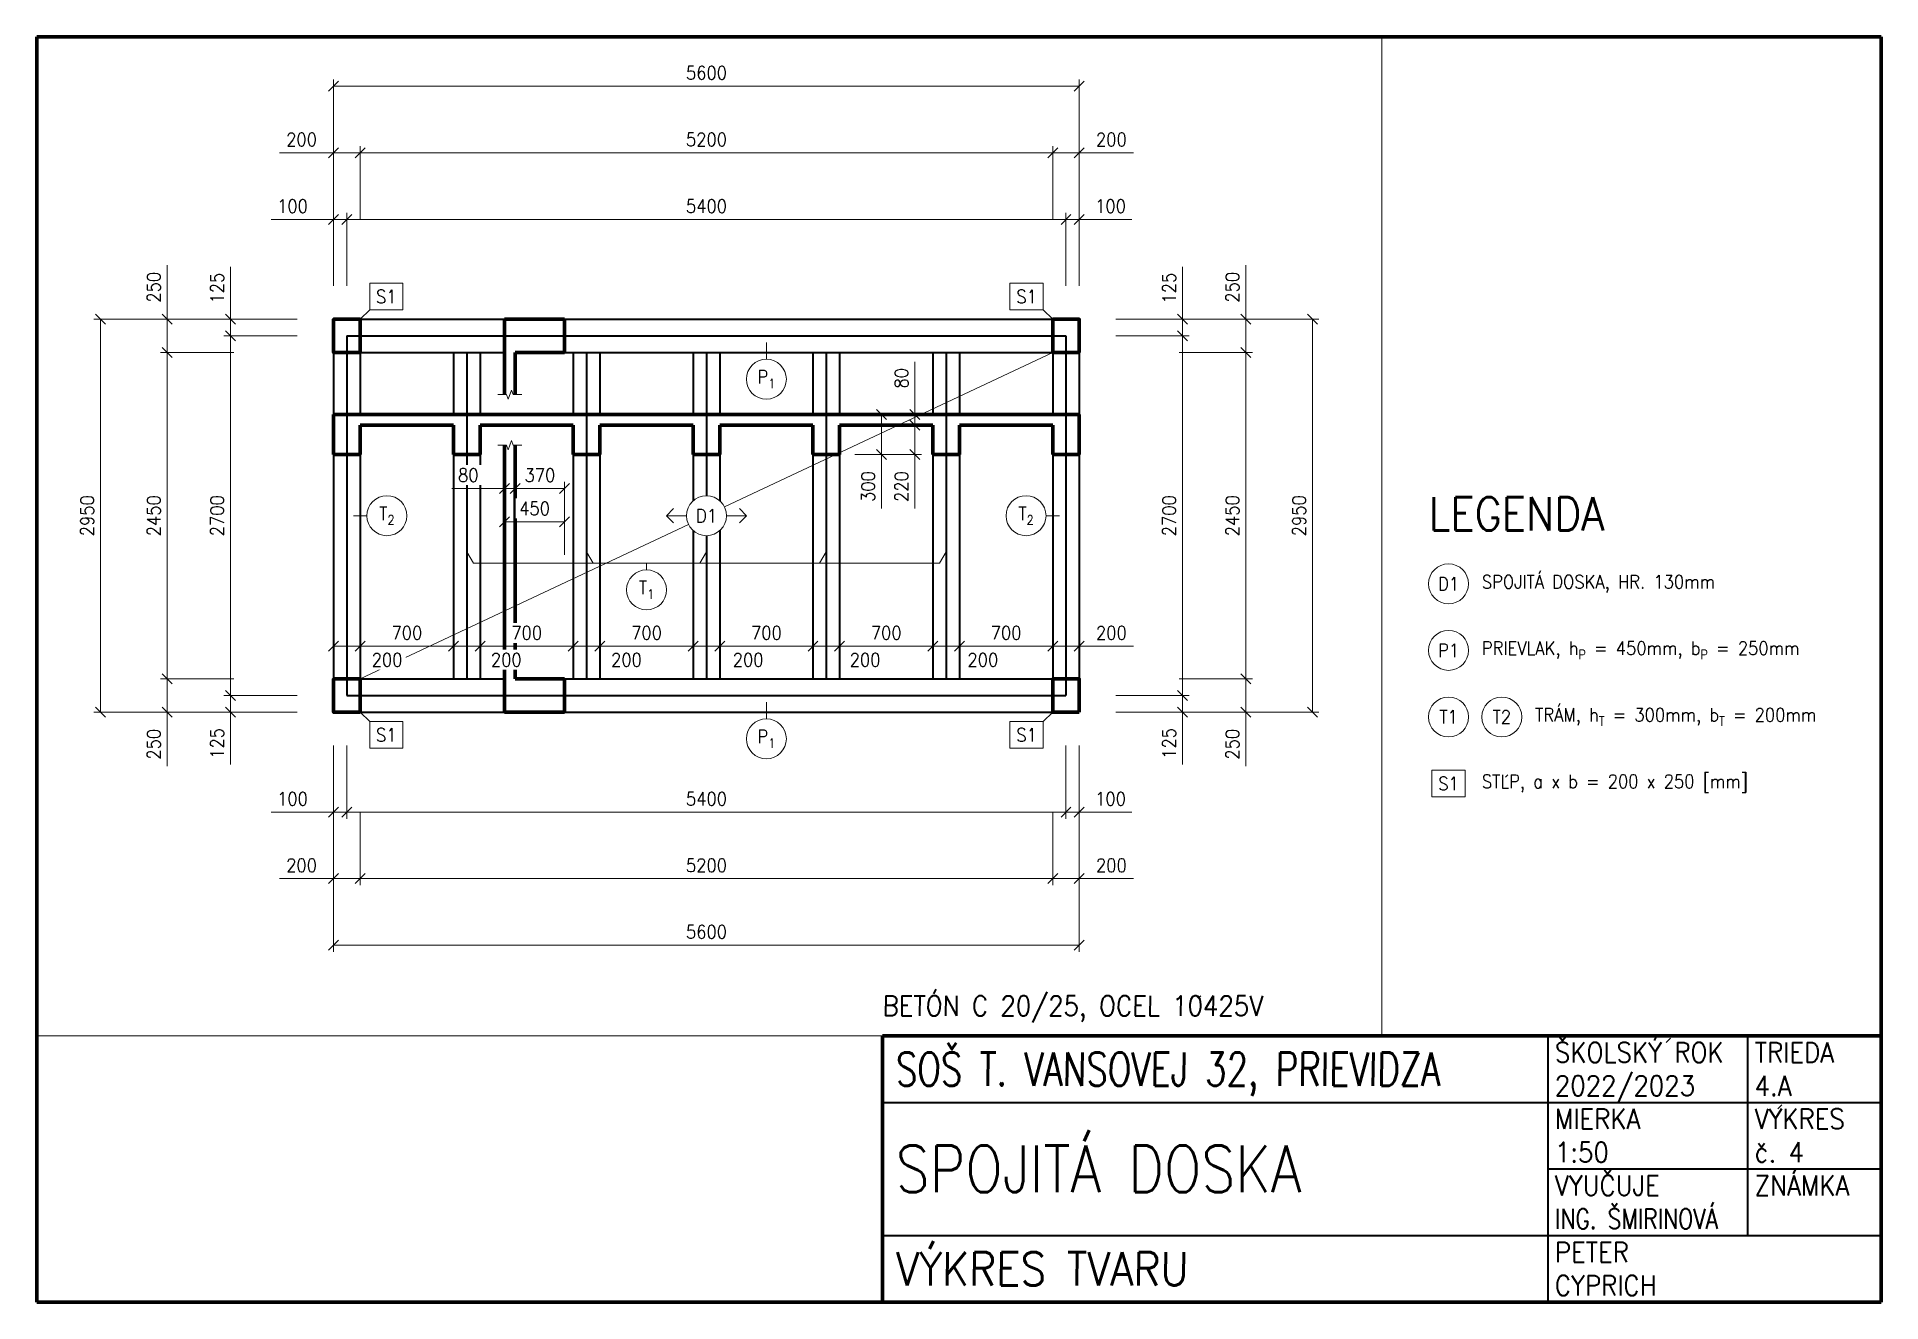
# Paper-space layout 'Print' of a CAD drawing. Header units: millimetres. Extents: x 10 to 287, y 10 to 200.
# The model-space entities are those that its viewports show. They can reach past a viewport. Long polylines and large blocks are cut down to what shows.
import ezdxf
from ezdxf.enums import TextEntityAlignment as Align

# ---------------------------------------------------------------- set-up
doc = ezdxf.new("R2010")
doc.units = ezdxf.units.MM
doc.header["$LTSCALE"] = 0.25
doc.header["$MEASUREMENT"] = 0
doc.linetypes.add('ACAD_ISO10W100', pattern=[18, 12, -3, 0, -3])
for name, color, linetype, lineweight in [('0.18', 51, 'Continuous', 18), ('0.25', 7, 'Continuous', 25), ('0.35', 6, 'Continuous', 35), ('0.6', 10, 'Continuous', 60), ('0.7', 30, 'Continuous', 70)]:
    doc.layers.add(name, color=color, linetype=linetype, lineweight=lineweight)
doc.styles.add('MyTextStyle', font='romans.shx', dxfattribs={"width": 0.9})
doc.dimstyles.new('Standard SK ext', dxfattribs={"dimtxt": 100, "dimasz": 75, "dimexe": 50, "dimexo": 0, "dimgap": 50, "dimtad": 1, "dimdec": 0, "dimrnd": 5, "dimzin": 0, "dimdsep": 46, "dimtxsty": 'MyTextStyle', "dimblk": 'OBLIQUE', "dimcen": 0, "dimclrd": 51, "dimclre": 51, "dimadec": 0, "dimazin": 0, "dimtfac": 1, "dimtdec": 0, "dimtofl": 0, "dimtmove": 0, "dimatfit": 2, "dimfxl": 500, "dimfxlon": 1, "dimtolj": 1, "dimtzin": 0, "dimlwd": 18, "dimlwe": 18, "dimarcsym": 0})
doc.dimstyles.new('Standard SK int', dxfattribs={"dimtxt": 100, "dimasz": 75, "dimexe": 50, "dimexo": 0, "dimgap": 50, "dimtad": 1, "dimdec": 0, "dimrnd": 5, "dimzin": 0, "dimtxsty": 'MyTextStyle', "dimblk": 'OBLIQUE', "dimcen": 0, "dimclrd": 51, "dimclre": 51, "dimadec": 0, "dimazin": 1, "dimtm": 1e-09, "dimtfac": 1, "dimtdec": 0, "dimtofl": 0, "dimtmove": 0, "dimatfit": 2, "dimfxl": 50, "dimfxlon": 1, "dimtfill": 1, "dimtfillclr": 250, "dimtolj": 1, "dimtzin": 0, "dimlwd": 18, "dimlwe": 18, "dimarcsym": 0})

psp = doc.layouts.new('Print')

# ---------------------------------------------------------------- texts
at = {"layer": '0.25', "style": 'MyTextStyle', "oblique": 0.75}
for s, height, width, p in [('BETÓN C 20/25, OCEL 10425V', 3, 0.9, (137, 54.5)), ('SOŠ T. VANSOVEJ 32, PRIEVIDZA', 5, 0.75, (139, 45)), ('VÝKRES TVARU', 5, 0.9, (139, 15))]:
    psp.add_text(s, height=height, dxfattribs=dict(at, width=width)).set_placement(p, align=Align.MIDDLE_LEFT)
at = {"layer": '0.25', "style": 'MyTextStyle', "width": 0.9}
for s, p in [('ŠKOLSKÝ ROK', (238, 49)), ('TRIEDA', (268, 49)), ('MIERKA', (238, 39)), ('VYKRES', (268, 39)), ('VYUČUJE', (238, 29)), ('ZNÁMKA', (268, 29)), ('PETER', (238, 19))]:
    psp.add_text(s, height=3, dxfattribs=at).set_placement(p, align=Align.TOP_LEFT)
at = {"layer": '0.25', "style": 'MyTextStyle'}
for s, width, p in [('2022/2023', 0.9, (238, 41)), ('4.A', 0.9, (268, 41)), ('1:50', 0.9, (238, 31)), ('č. 4', 0.9, (268, 31)), ('ING. ŠMIRINOVÁ', 0.8, (238, 21)), ('CYPRICH', 0.9, (238, 11))]:
    psp.add_text(s, height=3, dxfattribs=dict(at, width=width)).set_placement(p)
at = {"layer": '0.7', "style": 'MyTextStyle', "width": 0.85}
psp.add_text('SPOJITÁ DOSKA', height=7, dxfattribs=at).set_placement((139, 30), align=Align.MIDDLE_LEFT)

msp = doc.modelspace()

# ---------------------------------------------------------------- texts
at = {"layer": '0.25', "linetype": 'Continuous', "style": 'MyTextStyle'}
for s, width, gutter_width, insert, char_height, attachment_point in [('\\A1;{\\Fromans|c238;D1}', 2, 10, (27107.85, 27628.27), 2, 5), ('\\A1;SPOJITÁ DOSKA, HR. 130{\\Fromans|c238;mm}', 45.0737, 10, (27112.85, 27628.27), 2, 4), ('\\A1;{\\Fromans|c238;P1}', 2, 10, (27107.85, 27618.27), 2, 5), ('\\A1;PRIEVLAK{\\Fromans|c238;, h\\H0.7x;\\S^ P;\\H1.42857x; = 450mm, b\\H0.7x;\\S^ P;\\H1.42857x; = 250mm}', 56.4445, 10, (27112.85, 27618.27), 2, 4), ('\\A1;{\\Fromans|c238;T1}', 2, 10, (27107.85, 27608.27), 2, 5), ('\\A1;{\\Fromans|c238;T2}', 2, 10, (27115.85, 27608.27), 2, 5), ('\\A1;{\\Fromans|c238;TRÁM, h\\H0.7x;\\S^ T;\\H1.42857x; = 300mm, b\\H0.7x;\\S^ T;\\H1.42857x; = 200mm}', 54.6001, 10, (27120.85, 27608.27), 2, 4), ('\\A1;{\\Fromans|c238;S1}', 2, 10, (27107.85, 27598.27), 2, 5), ('\\A1;STLP{\\Fromans|c238;, a x b = 200 x 250 [mm]}', 56.4445, 10, (27112.85, 27598.27), 2, 4), ('\\A1;{\\Fromans|c238;S1}', 100, 500, (17005.11, 27356.11), 100, 5), ('\\A1;{\\Fromans|c238;S1}', 100, 500, (21813.68, 27356.11), 100, 5), ('\\A1;{\\Fromans|c238;P\\H0.7x;\\S^ 1;}', 100, 500, (19859.39, 26735.4), 100, 5), ('\\A1;{\\Fromans|c238;T\\H0.7x;\\S^ 2;}', 100, 500, (17009.39, 25710.4), 100, 5), ('\\A1;{\\Fromans|c238;T\\H0.7x;\\S^ 2;}', 100, 500, (21809.39, 25710.4), 100, 5), ('{\\Fromans|c238;D1}', 100, 500, (19409.39, 25710.4), 100, 5), ('\\A1;{\\Fromans|c238;T\\H0.7x;\\S^ 1;}', 100, 500, (18959.39, 25153.54), 100, 5), ('\\A1;{\\Fromans|c238;S1}', 100, 500, (17005.11, 24064.69), 100, 5), ('\\A1;{\\Fromans|c238;S1}', 100, 500, (21813.68, 24064.69), 100, 5), ('\\A1;{\\Fromans|c238;P\\H0.7x;\\S^ 1;}', 100, 500, (19859.39, 24035.4), 100, 5)]:
    msp.add_mtext_dynamic_manual_height_columns(s, width=width, gutter_width=gutter_width, heights=[0], dxfattribs=dict(at, insert=insert, char_height=char_height, attachment_point=attachment_point))
at = {"layer": '0.6', "linetype": 'Continuous', "insert": (27104.85, 27636.27), "char_height": 5, "attachment_point": 7, "style": 'MyTextStyle'}
msp.add_mtext_dynamic_manual_height_columns('{\\FROMANS|C238;LEGENDA}', width=31.7616, gutter_width=500, heights=[0], dxfattribs=at)

# ---------------------------------------------------------------- blocks, each defined once
blk = doc.blocks.new('_Oblique')
at = {"color": 0, "linetype": 'ByBlock', "lineweight": -2}
blk.add_line((-0.5, -0.5), (0.5, 0.5), dxfattribs=at)
blk = doc.blocks.new('*D1')
at = {"layer": '0.25', "color": 51, "linetype": 'Continuous', "lineweight": 18, "transparency": 16777216}
for p, q in [((22484.39, 27060.4), (23034.39, 27060.4)), ((22984.39, 24360.4), (22984.39, 27060.4)), ((22484.39, 24360.4), (23034.39, 24360.4))]:
    blk.add_line(p, q, dxfattribs=at)
at = {"layer": 'Defpoints', "color": 0, "linetype": 'Continuous', "transparency": 16777216}
for p in [(22109.39, 27060.4), (22984.39, 27060.4), (22109.39, 24360.4)]:
    blk.add_point(p, dxfattribs=at)
at = {"layer": '0.25', "color": 51, "linetype": 'Continuous', "lineweight": 18, "transparency": 16777216, "xscale": 75, "yscale": 75, "zscale": 75}
for p, rotation in [((22984.39, 27060.4), 90), ((22984.39, 24360.4), 270)]:
    blk.add_blockref('_Oblique', p, dxfattribs=dict(at, rotation=rotation))
at = {"layer": '0.25', "color": 0, "linetype": 'Continuous', "transparency": 16777216, "insert": (22884.39, 25710.4), "char_height": 100, "attachment_point": 5, "rotation": 90, "style": 'MyTextStyle'}
blk.add_mtext('\\A1;2700', dxfattribs=at)
blk = doc.blocks.new('*D2')
at = {"layer": '0.25', "color": 51, "linetype": 'Continuous', "lineweight": 18, "transparency": 16777216}
for p, q in [((22984.39, 27185.4), (22984.39, 27578.97)), ((22484.39, 27185.4), (23034.39, 27185.4)), ((22984.39, 27060.4), (22984.39, 27185.4)), ((22484.39, 27060.4), (23034.39, 27060.4))]:
    blk.add_line(p, q, dxfattribs=at)
at = {"layer": 'Defpoints', "color": 0, "linetype": 'Continuous', "transparency": 16777216}
for p in [(22209.39, 27185.4), (22984.39, 27185.4), (22109.39, 27060.4)]:
    blk.add_point(p, dxfattribs=at)
at = {"layer": '0.25', "color": 51, "linetype": 'Continuous', "lineweight": 18, "transparency": 16777216, "xscale": 75, "yscale": 75, "zscale": 75}
for p, rotation in [((22984.39, 27185.4), 90), ((22984.39, 27060.4), 270)]:
    blk.add_blockref('_Oblique', p, dxfattribs=dict(at, rotation=rotation))
at = {"layer": '0.25', "color": 0, "linetype": 'Continuous', "transparency": 16777216, "insert": (22884.39, 27419.68), "char_height": 100, "attachment_point": 5, "rotation": 90, "style": 'MyTextStyle'}
blk.add_mtext('\\A1;125', dxfattribs=at)
blk = doc.blocks.new('*D3')
at = {"layer": '0.25', "color": 51, "linetype": 'Continuous', "lineweight": 18, "transparency": 16777216}
for p, q in [((22484.39, 24360.4), (23034.39, 24360.4)), ((22984.39, 24360.4), (22984.39, 24235.4)), ((22484.39, 24235.4), (23034.39, 24235.4)), ((22984.39, 24235.4), (22984.39, 23841.83))]:
    blk.add_line(p, q, dxfattribs=at)
at = {"layer": 'Defpoints', "color": 0, "linetype": 'Continuous', "transparency": 16777216}
for p in [(22109.39, 24360.4), (22209.39, 24235.4), (22984.39, 24235.4)]:
    blk.add_point(p, dxfattribs=at)
at = {"layer": '0.25', "color": 51, "linetype": 'Continuous', "lineweight": 18, "transparency": 16777216, "xscale": 75, "yscale": 75, "zscale": 75}
for p, rotation in [((22984.39, 24360.4), 90), ((22984.39, 24235.4), 270)]:
    blk.add_blockref('_Oblique', p, dxfattribs=dict(at, rotation=rotation))
at = {"layer": '0.25', "color": 0, "linetype": 'Continuous', "transparency": 16777216, "insert": (22884.39, 24001.11), "char_height": 100, "attachment_point": 5, "rotation": 90, "style": 'MyTextStyle'}
blk.add_mtext('\\A1;125', dxfattribs=at)
blk = doc.blocks.new('*D4')
at = {"layer": '0.25', "color": 51, "linetype": 'Continuous', "lineweight": 18, "transparency": 16777216}
for p, q in [((23459.39, 27185.4), (23459.39, 27591.83)), ((22959.39, 27185.4), (23509.39, 27185.4)), ((23459.39, 26935.4), (23459.39, 27185.4)), ((22959.39, 26935.4), (23509.39, 26935.4))]:
    blk.add_line(p, q, dxfattribs=at)
at = {"layer": 'Defpoints', "color": 0, "linetype": 'Continuous', "transparency": 16777216}
for p in [(22209.39, 27185.4), (22209.39, 26935.4), (23459.39, 26935.4)]:
    blk.add_point(p, dxfattribs=at)
at = {"layer": '0.25', "color": 51, "linetype": 'Continuous', "lineweight": 18, "transparency": 16777216, "xscale": 75, "yscale": 75, "zscale": 75}
for p, rotation in [((23459.39, 27185.4), 90), ((23459.39, 26935.4), 270)]:
    blk.add_blockref('_Oblique', p, dxfattribs=dict(at, rotation=rotation))
at = {"layer": '0.25', "color": 0, "linetype": 'Continuous', "transparency": 16777216, "insert": (23359.39, 27426.11), "char_height": 100, "attachment_point": 5, "rotation": 90, "style": 'MyTextStyle'}
blk.add_mtext('\\A1;250', dxfattribs=at)
blk = doc.blocks.new('*D5')
at = {"layer": '0.25', "color": 51, "linetype": 'Continuous', "lineweight": 18, "transparency": 16777216}
for p, q in [((22959.39, 26935.4), (23509.39, 26935.4)), ((23459.39, 26935.4), (23459.39, 24485.4)), ((22959.39, 24485.4), (23509.39, 24485.4))]:
    blk.add_line(p, q, dxfattribs=at)
at = {"layer": 'Defpoints', "color": 0, "linetype": 'Continuous', "transparency": 16777216}
for p in [(22209.39, 26935.4), (22209.39, 24485.4), (23459.39, 24485.4)]:
    blk.add_point(p, dxfattribs=at)
at = {"layer": '0.25', "color": 51, "linetype": 'Continuous', "lineweight": 18, "transparency": 16777216, "xscale": 75, "yscale": 75, "zscale": 75}
for p, rotation in [((23459.39, 26935.4), 90), ((23459.39, 24485.4), 270)]:
    blk.add_blockref('_Oblique', p, dxfattribs=dict(at, rotation=rotation))
at = {"layer": '0.25', "color": 0, "linetype": 'Continuous', "transparency": 16777216, "insert": (23359.39, 25710.4), "char_height": 100, "attachment_point": 5, "rotation": 90, "style": 'MyTextStyle'}
blk.add_mtext('\\A1;2450', dxfattribs=at)
blk = doc.blocks.new('*D6')
at = {"layer": '0.25', "color": 51, "linetype": 'Continuous', "lineweight": 18, "transparency": 16777216}
for p, q in [((22959.39, 24485.4), (23509.39, 24485.4)), ((23459.39, 24485.4), (23459.39, 24235.4)), ((22959.39, 24235.4), (23509.39, 24235.4)), ((23459.39, 24235.4), (23459.39, 23828.97))]:
    blk.add_line(p, q, dxfattribs=at)
at = {"layer": 'Defpoints', "color": 0, "linetype": 'Continuous', "transparency": 16777216}
for p in [(22209.39, 24485.4), (22209.39, 24235.4), (23459.39, 24235.4)]:
    blk.add_point(p, dxfattribs=at)
at = {"layer": '0.25', "color": 51, "linetype": 'Continuous', "lineweight": 18, "transparency": 16777216, "xscale": 75, "yscale": 75, "zscale": 75}
for p, rotation in [((23459.39, 24485.4), 90), ((23459.39, 24235.4), 270)]:
    blk.add_blockref('_Oblique', p, dxfattribs=dict(at, rotation=rotation))
at = {"layer": '0.25', "color": 0, "linetype": 'Continuous', "transparency": 16777216, "insert": (23359.39, 23994.68), "char_height": 100, "attachment_point": 5, "rotation": 90, "style": 'MyTextStyle'}
blk.add_mtext('\\A1;250', dxfattribs=at)
blk = doc.blocks.new('*D7')
at = {"layer": '0.25', "color": 51, "linetype": 'Continuous', "lineweight": 18, "transparency": 16777216}
for p, q in [((23459.39, 27185.4), (24009.39, 27185.4)), ((23959.39, 27185.4), (23959.39, 24235.4)), ((23459.39, 24235.4), (24009.39, 24235.4))]:
    blk.add_line(p, q, dxfattribs=at)
at = {"layer": 'Defpoints', "color": 0, "linetype": 'Continuous', "transparency": 16777216}
for p in [(22209.39, 27185.4), (22209.39, 24235.4), (23959.39, 24235.4)]:
    blk.add_point(p, dxfattribs=at)
at = {"layer": '0.25', "color": 51, "linetype": 'Continuous', "lineweight": 18, "transparency": 16777216, "xscale": 75, "yscale": 75, "zscale": 75}
for p, rotation in [((23959.39, 27185.4), 90), ((23959.39, 24235.4), 270)]:
    blk.add_blockref('_Oblique', p, dxfattribs=dict(at, rotation=rotation))
at = {"layer": '0.25', "color": 0, "linetype": 'Continuous', "transparency": 16777216, "insert": (23859.39, 25710.4), "char_height": 100, "attachment_point": 5, "rotation": 90, "style": 'MyTextStyle'}
blk.add_mtext('\\A1;2950', dxfattribs=at)
blk = doc.blocks.new('*D8')
at = {"layer": '0.25', "color": 51, "linetype": 'Continuous', "lineweight": 18, "transparency": 16777216}
for p, q in [((16609.39, 23485.4), (16609.39, 22935.4)), ((16809.39, 23485.4), (16809.39, 22935.4)), ((16609.39, 22985.4), (16202.97, 22985.4)), ((16809.39, 22985.4), (16609.39, 22985.4))]:
    blk.add_line(p, q, dxfattribs=at)
at = {"layer": 'Defpoints', "color": 0, "linetype": 'Continuous', "transparency": 16777216}
for p in [(16609.39, 24235.4), (16809.39, 24235.4), (16809.39, 22985.4)]:
    blk.add_point(p, dxfattribs=at)
at = {"layer": '0.25', "color": 51, "linetype": 'Continuous', "lineweight": 18, "transparency": 16777216, "xscale": 75, "yscale": 75, "zscale": 75, "rotation": 180}
blk.add_blockref('_Oblique', (16609.39, 22985.4), dxfattribs=at)
at = {"layer": '0.25', "color": 51, "linetype": 'Continuous', "lineweight": 18, "transparency": 16777216, "xscale": 75, "yscale": 75, "zscale": 75}
blk.add_blockref('_Oblique', (16809.39, 22985.4), dxfattribs=at)
at = {"layer": '0.25', "color": 0, "linetype": 'Continuous', "transparency": 16777216, "insert": (16368.68, 23085.4), "char_height": 100, "attachment_point": 5, "style": 'MyTextStyle'}
blk.add_mtext('\\A1;200', dxfattribs=at)
blk = doc.blocks.new('*D9')
at = {"layer": '0.25', "color": 51, "linetype": 'Continuous', "lineweight": 18, "transparency": 16777216}
for p, q in [((16809.39, 23485.4), (16809.39, 22935.4)), ((22009.39, 23485.4), (22009.39, 22935.4)), ((16809.39, 22985.4), (22009.39, 22985.4))]:
    blk.add_line(p, q, dxfattribs=at)
at = {"layer": 'Defpoints', "color": 0, "linetype": 'Continuous', "transparency": 16777216}
for p in [(16809.39, 24235.4), (22009.39, 24235.4), (22009.39, 22985.4)]:
    blk.add_point(p, dxfattribs=at)
at = {"layer": '0.25', "color": 51, "linetype": 'Continuous', "lineweight": 18, "transparency": 16777216, "xscale": 75, "yscale": 75, "zscale": 75, "rotation": 180}
blk.add_blockref('_Oblique', (16809.39, 22985.4), dxfattribs=at)
at = {"layer": '0.25', "color": 51, "linetype": 'Continuous', "lineweight": 18, "transparency": 16777216, "xscale": 75, "yscale": 75, "zscale": 75}
blk.add_blockref('_Oblique', (22009.39, 22985.4), dxfattribs=at)
at = {"layer": '0.25', "color": 0, "linetype": 'Continuous', "transparency": 16777216, "insert": (19409.39, 23085.4), "char_height": 100, "attachment_point": 5, "style": 'MyTextStyle'}
blk.add_mtext('\\A1;5200', dxfattribs=at)
blk = doc.blocks.new('*D10')
at = {"layer": '0.25', "color": 51, "linetype": 'Continuous', "lineweight": 18, "transparency": 16777216}
for p, q in [((22009.39, 23485.4), (22009.39, 22935.4)), ((22209.39, 23485.4), (22209.39, 22935.4)), ((22009.39, 22985.4), (22209.39, 22985.4)), ((22209.39, 22985.4), (22615.82, 22985.4))]:
    blk.add_line(p, q, dxfattribs=at)
at = {"layer": 'Defpoints', "color": 0, "linetype": 'Continuous', "transparency": 16777216}
for p in [(22009.39, 24235.4), (22209.39, 24235.4), (22209.39, 22985.4)]:
    blk.add_point(p, dxfattribs=at)
at = {"layer": '0.25', "color": 51, "linetype": 'Continuous', "lineweight": 18, "transparency": 16777216, "xscale": 75, "yscale": 75, "zscale": 75, "rotation": 180}
blk.add_blockref('_Oblique', (22009.39, 22985.4), dxfattribs=at)
at = {"layer": '0.25', "color": 51, "linetype": 'Continuous', "lineweight": 18, "transparency": 16777216, "xscale": 75, "yscale": 75, "zscale": 75}
blk.add_blockref('_Oblique', (22209.39, 22985.4), dxfattribs=at)
at = {"layer": '0.25', "color": 0, "linetype": 'Continuous', "transparency": 16777216, "insert": (22450.11, 23085.4), "char_height": 100, "attachment_point": 5, "style": 'MyTextStyle'}
blk.add_mtext('\\A1;200', dxfattribs=at)
blk = doc.blocks.new('*D11')
at = {"layer": '0.25', "color": 51, "linetype": 'Continuous', "lineweight": 18, "transparency": 16777216}
for p, q in [((16609.39, 23985.4), (16609.39, 23435.4)), ((16709.39, 23985.4), (16709.39, 23435.4)), ((16609.39, 23485.4), (16140.82, 23485.4)), ((16709.39, 23485.4), (16784.39, 23485.4))]:
    blk.add_line(p, q, dxfattribs=at)
at = {"layer": 'Defpoints', "color": 0, "linetype": 'Continuous', "transparency": 16777216}
for p in [(16609.39, 24235.4), (16709.39, 24235.4), (16709.39, 23485.4)]:
    blk.add_point(p, dxfattribs=at)
at = {"layer": '0.25', "color": 51, "linetype": 'Continuous', "lineweight": 18, "transparency": 16777216, "xscale": 75, "yscale": 75, "zscale": 75}
blk.add_blockref('_Oblique', (16609.39, 23485.4), dxfattribs=at)
at = {"layer": '0.25', "color": 51, "linetype": 'Continuous', "lineweight": 18, "transparency": 16777216, "xscale": 75, "yscale": 75, "zscale": 75, "rotation": 180}
blk.add_blockref('_Oblique', (16709.39, 23485.4), dxfattribs=at)
at = {"layer": '0.25', "color": 0, "linetype": 'Continuous', "transparency": 16777216, "insert": (16300.11, 23585.4), "char_height": 100, "attachment_point": 5, "style": 'MyTextStyle'}
blk.add_mtext('\\A1;100', dxfattribs=at)
blk = doc.blocks.new('*D12')
at = {"layer": '0.25', "color": 51, "linetype": 'Continuous', "lineweight": 18, "transparency": 16777216}
for p, q in [((16709.39, 23985.4), (16709.39, 23435.4)), ((22109.39, 23985.4), (22109.39, 23435.4)), ((16709.39, 23485.4), (22109.39, 23485.4))]:
    blk.add_line(p, q, dxfattribs=at)
at = {"layer": 'Defpoints', "color": 0, "linetype": 'Continuous', "transparency": 16777216}
for p in [(22109.39, 24360.4), (16709.39, 24235.4), (22109.39, 23485.4)]:
    blk.add_point(p, dxfattribs=at)
at = {"layer": '0.25', "color": 51, "linetype": 'Continuous', "lineweight": 18, "transparency": 16777216, "xscale": 75, "yscale": 75, "zscale": 75, "rotation": 180}
blk.add_blockref('_Oblique', (16709.39, 23485.4), dxfattribs=at)
at = {"layer": '0.25', "color": 51, "linetype": 'Continuous', "lineweight": 18, "transparency": 16777216, "xscale": 75, "yscale": 75, "zscale": 75}
blk.add_blockref('_Oblique', (22109.39, 23485.4), dxfattribs=at)
at = {"layer": '0.25', "color": 0, "linetype": 'Continuous', "transparency": 16777216, "insert": (19409.39, 23585.4), "char_height": 100, "attachment_point": 5, "style": 'MyTextStyle'}
blk.add_mtext('\\A1;5400', dxfattribs=at)
blk = doc.blocks.new('*D13')
at = {"layer": '0.25', "color": 51, "linetype": 'Continuous', "lineweight": 18, "transparency": 16777216}
for p, q in [((22109.39, 23985.4), (22109.39, 23435.4)), ((22209.39, 23985.4), (22209.39, 23435.4)), ((22109.39, 23485.4), (22209.39, 23485.4)), ((22209.39, 23485.4), (22602.97, 23485.4))]:
    blk.add_line(p, q, dxfattribs=at)
at = {"layer": 'Defpoints', "color": 0, "linetype": 'Continuous', "transparency": 16777216}
for p in [(22109.39, 24360.4), (22209.39, 24235.4), (22209.39, 23485.4)]:
    blk.add_point(p, dxfattribs=at)
at = {"layer": '0.25', "color": 51, "linetype": 'Continuous', "lineweight": 18, "transparency": 16777216, "xscale": 75, "yscale": 75, "zscale": 75, "rotation": 180}
blk.add_blockref('_Oblique', (22109.39, 23485.4), dxfattribs=at)
at = {"layer": '0.25', "color": 51, "linetype": 'Continuous', "lineweight": 18, "transparency": 16777216, "xscale": 75, "yscale": 75, "zscale": 75}
blk.add_blockref('_Oblique', (22209.39, 23485.4), dxfattribs=at)
at = {"layer": '0.25', "color": 0, "linetype": 'Continuous', "transparency": 16777216, "insert": (22443.68, 23585.4), "char_height": 100, "attachment_point": 5, "style": 'MyTextStyle'}
blk.add_mtext('\\A1;100', dxfattribs=at)
blk = doc.blocks.new('*D14')
at = {"layer": '0.25', "color": 51, "linetype": 'Continuous', "lineweight": 18, "transparency": 16777216}
for p, q in [((16609.39, 22985.4), (16609.39, 22435.4)), ((22209.39, 22985.4), (22209.39, 22435.4)), ((16609.39, 22485.4), (22209.39, 22485.4))]:
    blk.add_line(p, q, dxfattribs=at)
at = {"layer": 'Defpoints', "color": 0, "linetype": 'Continuous', "transparency": 16777216}
for p in [(16609.39, 24235.4), (22209.39, 24235.4), (22209.39, 22485.4)]:
    blk.add_point(p, dxfattribs=at)
at = {"layer": '0.25', "color": 51, "linetype": 'Continuous', "lineweight": 18, "transparency": 16777216, "xscale": 75, "yscale": 75, "zscale": 75, "rotation": 180}
blk.add_blockref('_Oblique', (16609.39, 22485.4), dxfattribs=at)
at = {"layer": '0.25', "color": 51, "linetype": 'Continuous', "lineweight": 18, "transparency": 16777216, "xscale": 75, "yscale": 75, "zscale": 75}
blk.add_blockref('_Oblique', (22209.39, 22485.4), dxfattribs=at)
at = {"layer": '0.25', "color": 0, "linetype": 'Continuous', "transparency": 16777216, "insert": (19409.39, 22585.4), "char_height": 100, "attachment_point": 5, "style": 'MyTextStyle'}
blk.add_mtext('\\A1;5600', dxfattribs=at)
blk = doc.blocks.new('*D15')
at = {"layer": '0.25', "color": 51, "linetype": 'Continuous', "lineweight": 18, "transparency": 16777216}
for p, q in [((16609.39, 24681), (16609.39, 24781)), ((16809.39, 24681), (16809.39, 24781)), ((16609.39, 24731), (16809.39, 24731))]:
    blk.add_line(p, q, dxfattribs=at)
at = {"layer": 'Defpoints', "color": 0, "linetype": 'Continuous', "transparency": 16777216}
for p in [(16809.39, 24731), (16609.39, 24485.4), (16809.39, 24485.4)]:
    blk.add_point(p, dxfattribs=at)
at = {"layer": '0.25', "color": 51, "linetype": 'Continuous', "lineweight": 18, "transparency": 16777216, "xscale": 75, "yscale": 75, "zscale": 75, "rotation": 180}
blk.add_blockref('_Oblique', (16609.39, 24731), dxfattribs=at)
at = {"layer": '0.25', "color": 51, "linetype": 'Continuous', "lineweight": 18, "transparency": 16777216, "xscale": 75, "yscale": 75, "zscale": 75}
blk.add_blockref('_Oblique', (16809.39, 24731), dxfattribs=at)
at = {"layer": '0.25', "color": 0, "linetype": 'Continuous', "transparency": 16777216, "insert": (17010.59, 24629.06), "char_height": 100, "attachment_point": 5, "style": 'MyTextStyle', "bg_fill": 3, "box_fill_scale": 1.25, "bg_fill_color": 256, "bg_fill_true_color": 13158600, "bg_fill_transparency": 0}
blk.add_mtext('\\A1;200', dxfattribs=at)
blk = doc.blocks.new('*D16')
at = {"layer": '0.25', "color": 51, "linetype": 'Continuous', "lineweight": 18, "transparency": 16777216}
for p, q in [((16809.39, 24681), (16809.39, 24781)), ((17509.39, 24681), (17509.39, 24781)), ((16809.39, 24731), (17509.39, 24731))]:
    blk.add_line(p, q, dxfattribs=at)
at = {"layer": 'Defpoints', "color": 0, "linetype": 'Continuous', "transparency": 16777216}
for p in [(17509.39, 24731), (16809.39, 24485.4), (17509.39, 24485.4)]:
    blk.add_point(p, dxfattribs=at)
at = {"layer": '0.25', "color": 51, "linetype": 'Continuous', "lineweight": 18, "transparency": 16777216, "xscale": 75, "yscale": 75, "zscale": 75, "rotation": 180}
blk.add_blockref('_Oblique', (16809.39, 24731), dxfattribs=at)
at = {"layer": '0.25', "color": 51, "linetype": 'Continuous', "lineweight": 18, "transparency": 16777216, "xscale": 75, "yscale": 75, "zscale": 75}
blk.add_blockref('_Oblique', (17509.39, 24731), dxfattribs=at)
at = {"layer": '0.25', "color": 0, "linetype": 'Continuous', "transparency": 16777216, "insert": (17159.39, 24831), "char_height": 100, "attachment_point": 5, "style": 'MyTextStyle', "bg_fill": 3, "box_fill_scale": 1.25, "bg_fill_color": 256, "bg_fill_true_color": 13158600, "bg_fill_transparency": 0}
blk.add_mtext('\\A1;700', dxfattribs=at)
blk = doc.blocks.new('*D17')
at = {"layer": '0.25', "color": 51, "linetype": 'Continuous', "lineweight": 18, "transparency": 16777216}
for p, q in [((17509.39, 24681), (17509.39, 24781)), ((17709.39, 24681), (17709.39, 24781)), ((17509.39, 24731), (17709.39, 24731))]:
    blk.add_line(p, q, dxfattribs=at)
at = {"layer": 'Defpoints', "color": 0, "linetype": 'Continuous', "transparency": 16777216}
for p in [(17709.39, 24731), (17509.39, 24485.4), (17709.39, 24485.4)]:
    blk.add_point(p, dxfattribs=at)
at = {"layer": '0.25', "color": 51, "linetype": 'Continuous', "lineweight": 18, "transparency": 16777216, "xscale": 75, "yscale": 75, "zscale": 75, "rotation": 180}
blk.add_blockref('_Oblique', (17509.39, 24731), dxfattribs=at)
at = {"layer": '0.25', "color": 51, "linetype": 'Continuous', "lineweight": 18, "transparency": 16777216, "xscale": 75, "yscale": 75, "zscale": 75}
blk.add_blockref('_Oblique', (17709.39, 24731), dxfattribs=at)
at = {"layer": '0.25', "color": 0, "linetype": 'Continuous', "transparency": 16777216, "insert": (17906.09, 24629.06), "char_height": 100, "attachment_point": 5, "style": 'MyTextStyle', "bg_fill": 3, "box_fill_scale": 1.25, "bg_fill_color": 256, "bg_fill_true_color": 13158600, "bg_fill_transparency": 0}
blk.add_mtext('\\A1;200', dxfattribs=at)
blk = doc.blocks.new('*D18')
at = {"layer": '0.25', "color": 51, "linetype": 'Continuous', "lineweight": 18, "transparency": 16777216}
for p, q in [((17709.39, 24681), (17709.39, 24781)), ((18409.39, 24681), (18409.39, 24781)), ((17709.39, 24731), (18409.39, 24731))]:
    blk.add_line(p, q, dxfattribs=at)
at = {"layer": 'Defpoints', "color": 0, "linetype": 'Continuous', "transparency": 16777216}
for p in [(18409.39, 24731), (17709.39, 24485.4), (18409.39, 24485.4)]:
    blk.add_point(p, dxfattribs=at)
at = {"layer": '0.25', "color": 51, "linetype": 'Continuous', "lineweight": 18, "transparency": 16777216, "xscale": 75, "yscale": 75, "zscale": 75, "rotation": 180}
blk.add_blockref('_Oblique', (17709.39, 24731), dxfattribs=at)
at = {"layer": '0.25', "color": 51, "linetype": 'Continuous', "lineweight": 18, "transparency": 16777216, "xscale": 75, "yscale": 75, "zscale": 75}
blk.add_blockref('_Oblique', (18409.39, 24731), dxfattribs=at)
at = {"layer": '0.25', "color": 0, "linetype": 'Continuous', "transparency": 16777216, "insert": (18059.39, 24831), "char_height": 100, "attachment_point": 5, "style": 'MyTextStyle', "bg_fill": 3, "box_fill_scale": 1.25, "bg_fill_color": 256, "bg_fill_true_color": 13158600, "bg_fill_transparency": 0}
blk.add_mtext('\\A1;700', dxfattribs=at)
blk = doc.blocks.new('*D19')
at = {"layer": '0.25', "color": 51, "linetype": 'Continuous', "lineweight": 18, "transparency": 16777216}
for p, q in [((18409.39, 24681), (18409.39, 24781)), ((18609.39, 24681), (18609.39, 24781)), ((18409.39, 24731), (18609.39, 24731))]:
    blk.add_line(p, q, dxfattribs=at)
at = {"layer": 'Defpoints', "color": 0, "linetype": 'Continuous', "transparency": 16777216}
for p in [(18609.39, 24731), (18409.39, 24485.4), (18609.39, 24485.4)]:
    blk.add_point(p, dxfattribs=at)
at = {"layer": '0.25', "color": 51, "linetype": 'Continuous', "lineweight": 18, "transparency": 16777216, "xscale": 75, "yscale": 75, "zscale": 75, "rotation": 180}
blk.add_blockref('_Oblique', (18409.39, 24731), dxfattribs=at)
at = {"layer": '0.25', "color": 51, "linetype": 'Continuous', "lineweight": 18, "transparency": 16777216, "xscale": 75, "yscale": 75, "zscale": 75}
blk.add_blockref('_Oblique', (18609.39, 24731), dxfattribs=at)
at = {"layer": '0.25', "color": 0, "linetype": 'Continuous', "transparency": 16777216, "insert": (18808.31, 24629.06), "char_height": 100, "attachment_point": 5, "style": 'MyTextStyle', "bg_fill": 3, "box_fill_scale": 1.25, "bg_fill_color": 256, "bg_fill_true_color": 13158600, "bg_fill_transparency": 0}
blk.add_mtext('\\A1;200', dxfattribs=at)
blk = doc.blocks.new('*D20')
at = {"layer": '0.25', "color": 51, "linetype": 'Continuous', "lineweight": 18, "transparency": 16777216}
for p, q in [((18609.39, 24681), (18609.39, 24781)), ((19309.39, 24681), (19309.39, 24781)), ((18609.39, 24731), (19309.39, 24731))]:
    blk.add_line(p, q, dxfattribs=at)
at = {"layer": 'Defpoints', "color": 0, "linetype": 'Continuous', "transparency": 16777216}
for p in [(19309.39, 24731), (18609.39, 24485.4), (19309.39, 24485.4)]:
    blk.add_point(p, dxfattribs=at)
at = {"layer": '0.25', "color": 51, "linetype": 'Continuous', "lineweight": 18, "transparency": 16777216, "xscale": 75, "yscale": 75, "zscale": 75, "rotation": 180}
blk.add_blockref('_Oblique', (18609.39, 24731), dxfattribs=at)
at = {"layer": '0.25', "color": 51, "linetype": 'Continuous', "lineweight": 18, "transparency": 16777216, "xscale": 75, "yscale": 75, "zscale": 75}
blk.add_blockref('_Oblique', (19309.39, 24731), dxfattribs=at)
at = {"layer": '0.25', "color": 0, "linetype": 'Continuous', "transparency": 16777216, "insert": (18959.39, 24831), "char_height": 100, "attachment_point": 5, "style": 'MyTextStyle', "bg_fill": 3, "box_fill_scale": 1.25, "bg_fill_color": 256, "bg_fill_true_color": 13158600, "bg_fill_transparency": 0}
blk.add_mtext('\\A1;700', dxfattribs=at)
blk = doc.blocks.new('*D21')
at = {"layer": '0.25', "color": 51, "linetype": 'Continuous', "lineweight": 18, "transparency": 16777216}
for p, q in [((19309.39, 24681), (19309.39, 24781)), ((19509.39, 24681), (19509.39, 24781)), ((19309.39, 24731), (19509.39, 24731))]:
    blk.add_line(p, q, dxfattribs=at)
at = {"layer": 'Defpoints', "color": 0, "linetype": 'Continuous', "transparency": 16777216}
for p in [(19509.39, 24731), (19309.39, 24485.4), (19509.39, 24485.4)]:
    blk.add_point(p, dxfattribs=at)
at = {"layer": '0.25', "color": 51, "linetype": 'Continuous', "lineweight": 18, "transparency": 16777216, "xscale": 75, "yscale": 75, "zscale": 75, "rotation": 180}
blk.add_blockref('_Oblique', (19309.39, 24731), dxfattribs=at)
at = {"layer": '0.25', "color": 51, "linetype": 'Continuous', "lineweight": 18, "transparency": 16777216, "xscale": 75, "yscale": 75, "zscale": 75}
blk.add_blockref('_Oblique', (19509.39, 24731), dxfattribs=at)
at = {"layer": '0.25', "color": 0, "linetype": 'Continuous', "transparency": 16777216, "insert": (19722.07, 24629.06), "char_height": 100, "attachment_point": 5, "style": 'MyTextStyle', "bg_fill": 3, "box_fill_scale": 1.25, "bg_fill_color": 256, "bg_fill_true_color": 13158600, "bg_fill_transparency": 0}
blk.add_mtext('\\A1;200', dxfattribs=at)
blk = doc.blocks.new('*D22')
at = {"layer": '0.25', "color": 51, "linetype": 'Continuous', "lineweight": 18, "transparency": 16777216}
for p, q in [((19509.39, 24681), (19509.39, 24781)), ((20209.39, 24681), (20209.39, 24781)), ((19509.39, 24731), (20209.39, 24731))]:
    blk.add_line(p, q, dxfattribs=at)
at = {"layer": 'Defpoints', "color": 0, "linetype": 'Continuous', "transparency": 16777216}
for p in [(20209.39, 24731), (19509.39, 24485.4), (20209.39, 24485.4)]:
    blk.add_point(p, dxfattribs=at)
at = {"layer": '0.25', "color": 51, "linetype": 'Continuous', "lineweight": 18, "transparency": 16777216, "xscale": 75, "yscale": 75, "zscale": 75, "rotation": 180}
blk.add_blockref('_Oblique', (19509.39, 24731), dxfattribs=at)
at = {"layer": '0.25', "color": 51, "linetype": 'Continuous', "lineweight": 18, "transparency": 16777216, "xscale": 75, "yscale": 75, "zscale": 75}
blk.add_blockref('_Oblique', (20209.39, 24731), dxfattribs=at)
at = {"layer": '0.25', "color": 0, "linetype": 'Continuous', "transparency": 16777216, "insert": (19859.39, 24831), "char_height": 100, "attachment_point": 5, "style": 'MyTextStyle', "bg_fill": 3, "box_fill_scale": 1.25, "bg_fill_color": 256, "bg_fill_true_color": 13158600, "bg_fill_transparency": 0}
blk.add_mtext('\\A1;700', dxfattribs=at)
blk = doc.blocks.new('*D23')
at = {"layer": '0.25', "color": 51, "linetype": 'Continuous', "lineweight": 18, "transparency": 16777216}
for p, q in [((20209.39, 24681), (20209.39, 24781)), ((20409.39, 24681), (20409.39, 24781)), ((20209.39, 24731), (20409.39, 24731))]:
    blk.add_line(p, q, dxfattribs=at)
at = {"layer": 'Defpoints', "color": 0, "linetype": 'Continuous', "transparency": 16777216}
for p in [(20409.39, 24731), (20209.39, 24485.4), (20409.39, 24485.4)]:
    blk.add_point(p, dxfattribs=at)
at = {"layer": '0.25', "color": 51, "linetype": 'Continuous', "lineweight": 18, "transparency": 16777216, "xscale": 75, "yscale": 75, "zscale": 75, "rotation": 180}
blk.add_blockref('_Oblique', (20209.39, 24731), dxfattribs=at)
at = {"layer": '0.25', "color": 51, "linetype": 'Continuous', "lineweight": 18, "transparency": 16777216, "xscale": 75, "yscale": 75, "zscale": 75}
blk.add_blockref('_Oblique', (20409.39, 24731), dxfattribs=at)
at = {"layer": '0.25', "color": 0, "linetype": 'Continuous', "transparency": 16777216, "insert": (20600.33, 24629.06), "char_height": 100, "attachment_point": 5, "style": 'MyTextStyle', "bg_fill": 3, "box_fill_scale": 1.25, "bg_fill_color": 256, "bg_fill_true_color": 13158600, "bg_fill_transparency": 0}
blk.add_mtext('\\A1;200', dxfattribs=at)
blk = doc.blocks.new('*D24')
at = {"layer": '0.25', "color": 51, "linetype": 'Continuous', "lineweight": 18, "transparency": 16777216}
for p, q in [((20409.39, 24681), (20409.39, 24781)), ((21109.39, 24681), (21109.39, 24781)), ((20409.39, 24731), (21109.39, 24731))]:
    blk.add_line(p, q, dxfattribs=at)
at = {"layer": 'Defpoints', "color": 0, "linetype": 'Continuous', "transparency": 16777216}
for p in [(21109.39, 24731), (20409.39, 24485.4), (21109.39, 24485.4)]:
    blk.add_point(p, dxfattribs=at)
at = {"layer": '0.25', "color": 51, "linetype": 'Continuous', "lineweight": 18, "transparency": 16777216, "xscale": 75, "yscale": 75, "zscale": 75, "rotation": 180}
blk.add_blockref('_Oblique', (20409.39, 24731), dxfattribs=at)
at = {"layer": '0.25', "color": 51, "linetype": 'Continuous', "lineweight": 18, "transparency": 16777216, "xscale": 75, "yscale": 75, "zscale": 75}
blk.add_blockref('_Oblique', (21109.39, 24731), dxfattribs=at)
at = {"layer": '0.25', "color": 0, "linetype": 'Continuous', "transparency": 16777216, "insert": (20759.39, 24831), "char_height": 100, "attachment_point": 5, "style": 'MyTextStyle', "bg_fill": 3, "box_fill_scale": 1.25, "bg_fill_color": 256, "bg_fill_true_color": 13158600, "bg_fill_transparency": 0}
blk.add_mtext('\\A1;700', dxfattribs=at)
blk = doc.blocks.new('*D25')
at = {"layer": '0.25', "color": 51, "linetype": 'Continuous', "lineweight": 18, "transparency": 16777216}
for p, q in [((21109.39, 24681), (21109.39, 24781)), ((21309.39, 24681), (21309.39, 24781)), ((21109.39, 24731), (21309.39, 24731))]:
    blk.add_line(p, q, dxfattribs=at)
at = {"layer": 'Defpoints', "color": 0, "linetype": 'Continuous', "transparency": 16777216}
for p in [(21309.39, 24731), (21109.39, 24485.4), (21309.39, 24485.4)]:
    blk.add_point(p, dxfattribs=at)
at = {"layer": '0.25', "color": 51, "linetype": 'Continuous', "lineweight": 18, "transparency": 16777216, "xscale": 75, "yscale": 75, "zscale": 75, "rotation": 180}
blk.add_blockref('_Oblique', (21109.39, 24731), dxfattribs=at)
at = {"layer": '0.25', "color": 0, "linetype": 'Continuous', "transparency": 16777216, "insert": (21484.78, 24629.06), "char_height": 100, "attachment_point": 5, "style": 'MyTextStyle', "bg_fill": 3, "box_fill_scale": 1.25, "bg_fill_color": 256, "bg_fill_true_color": 13158600, "bg_fill_transparency": 0}
blk.add_mtext('\\A1;200', dxfattribs=at)
at = {"layer": '0.25', "color": 51, "linetype": 'Continuous', "lineweight": 18, "transparency": 16777216, "xscale": 75, "yscale": 75, "zscale": 75}
blk.add_blockref('_Oblique', (21309.39, 24731), dxfattribs=at)
blk = doc.blocks.new('*D26')
at = {"layer": '0.25', "color": 51, "linetype": 'Continuous', "lineweight": 18, "transparency": 16777216}
for p, q in [((21309.39, 24681), (21309.39, 24781)), ((22009.39, 24681), (22009.39, 24781)), ((21309.39, 24731), (22009.39, 24731))]:
    blk.add_line(p, q, dxfattribs=at)
at = {"layer": 'Defpoints', "color": 0, "linetype": 'Continuous', "transparency": 16777216}
for p in [(22009.39, 24731), (21309.39, 24485.4), (22009.39, 24485.4)]:
    blk.add_point(p, dxfattribs=at)
at = {"layer": '0.25', "color": 51, "linetype": 'Continuous', "lineweight": 18, "transparency": 16777216, "xscale": 75, "yscale": 75, "zscale": 75, "rotation": 180}
blk.add_blockref('_Oblique', (21309.39, 24731), dxfattribs=at)
at = {"layer": '0.25', "color": 51, "linetype": 'Continuous', "lineweight": 18, "transparency": 16777216, "xscale": 75, "yscale": 75, "zscale": 75}
blk.add_blockref('_Oblique', (22009.39, 24731), dxfattribs=at)
at = {"layer": '0.25', "color": 0, "linetype": 'Continuous', "transparency": 16777216, "insert": (21659.39, 24831), "char_height": 100, "attachment_point": 5, "style": 'MyTextStyle', "bg_fill": 3, "box_fill_scale": 1.25, "bg_fill_color": 256, "bg_fill_true_color": 13158600, "bg_fill_transparency": 0}
blk.add_mtext('\\A1;700', dxfattribs=at)
blk = doc.blocks.new('*D27')
at = {"layer": '0.25', "color": 51, "linetype": 'Continuous', "lineweight": 18, "transparency": 16777216}
for p, q in [((22009.39, 24681), (22009.39, 24781)), ((22209.39, 24681), (22209.39, 24781)), ((22009.39, 24731), (22209.39, 24731)), ((22209.39, 24731), (22615.82, 24731))]:
    blk.add_line(p, q, dxfattribs=at)
at = {"layer": 'Defpoints', "color": 0, "linetype": 'Continuous', "transparency": 16777216}
for p in [(22209.39, 24731), (22009.39, 24485.4), (22209.39, 24485.4)]:
    blk.add_point(p, dxfattribs=at)
at = {"layer": '0.25', "color": 51, "linetype": 'Continuous', "lineweight": 18, "transparency": 16777216, "xscale": 75, "yscale": 75, "zscale": 75, "rotation": 180}
blk.add_blockref('_Oblique', (22009.39, 24731), dxfattribs=at)
at = {"layer": '0.25', "color": 51, "linetype": 'Continuous', "lineweight": 18, "transparency": 16777216, "xscale": 75, "yscale": 75, "zscale": 75}
blk.add_blockref('_Oblique', (22209.39, 24731), dxfattribs=at)
at = {"layer": '0.25', "color": 0, "linetype": 'Continuous', "transparency": 16777216, "insert": (22450.11, 24831), "char_height": 100, "attachment_point": 5, "style": 'MyTextStyle', "bg_fill": 3, "box_fill_scale": 1.25, "bg_fill_color": 256, "bg_fill_true_color": 13158600, "bg_fill_transparency": 0}
blk.add_mtext('\\A1;200', dxfattribs=at)
blk = doc.blocks.new('*D29')
at = {"layer": '0.25', "color": 51, "linetype": 'Continuous', "lineweight": 18, "transparency": 16777216}
for p, q in [((20974.28, 26469.97), (20974.28, 26865.68)), ((20924.28, 26469.97), (21024.28, 26469.97)), ((20924.28, 26389.97), (21024.28, 26389.97)), ((20974.28, 26389.97), (20974.28, 26314.97))]:
    blk.add_line(p, q, dxfattribs=at)
at = {"layer": 'Defpoints', "color": 0, "linetype": 'Continuous', "transparency": 16777216}
for p in [(20409.39, 26469.97), (20409.39, 26389.97), (20974.28, 26389.97)]:
    blk.add_point(p, dxfattribs=at)
at = {"layer": '0.25', "color": 51, "linetype": 'Continuous', "lineweight": 18, "transparency": 16777216, "xscale": 75, "yscale": 75, "zscale": 75}
for p, rotation in [((20974.28, 26469.97), 270), ((20974.28, 26389.97), 90)]:
    blk.add_blockref('_Oblique', p, dxfattribs=dict(at, rotation=rotation))
at = {"layer": '0.25', "color": 0, "linetype": 'Continuous', "transparency": 16777216, "insert": (20874.28, 26742.82), "char_height": 100, "attachment_point": 5, "rotation": 90, "style": 'MyTextStyle', "bg_fill": 3, "box_fill_scale": 1.25, "bg_fill_color": 256, "bg_fill_true_color": 13158600, "bg_fill_transparency": 0}
blk.add_mtext('\\A1;80', dxfattribs=at)
blk = doc.blocks.new('*D30')
at = {"layer": '0.25', "color": 51, "linetype": 'Continuous', "lineweight": 18, "transparency": 16777216}
for p, q in [((20924.28, 26389.97), (21024.28, 26389.97)), ((20974.28, 26389.97), (20974.28, 26169.97)), ((20924.28, 26169.97), (21024.28, 26169.97)), ((20974.28, 26169.97), (20974.28, 25763.54))]:
    blk.add_line(p, q, dxfattribs=at)
at = {"layer": 'Defpoints', "color": 0, "linetype": 'Continuous', "transparency": 16777216}
for p in [(20409.39, 26389.97), (20409.39, 26169.97), (20974.28, 26169.97)]:
    blk.add_point(p, dxfattribs=at)
at = {"layer": '0.25', "color": 51, "linetype": 'Continuous', "lineweight": 18, "transparency": 16777216, "xscale": 75, "yscale": 75, "zscale": 75}
for p, rotation in [((20974.28, 26389.97), 90), ((20974.28, 26169.97), 270)]:
    blk.add_blockref('_Oblique', p, dxfattribs=dict(at, rotation=rotation))
at = {"layer": '0.25', "color": 0, "linetype": 'Continuous', "transparency": 16777216, "insert": (20874.28, 25929.25), "char_height": 100, "attachment_point": 5, "rotation": 90, "style": 'MyTextStyle', "bg_fill": 3, "box_fill_scale": 1.25, "bg_fill_color": 256, "bg_fill_true_color": 13158600, "bg_fill_transparency": 0}
blk.add_mtext('\\A1;220', dxfattribs=at)
blk = doc.blocks.new('*D31')
at = {"layer": '0.25', "color": 51, "linetype": 'Continuous', "lineweight": 18, "transparency": 16777216}
for p, q in [((20673.05, 26469.97), (20773.05, 26469.97)), ((20723.05, 26469.97), (20723.05, 26169.97)), ((20673.05, 26169.97), (20773.05, 26169.97)), ((20723.05, 26169.97), (20723.05, 25763.54))]:
    blk.add_line(p, q, dxfattribs=at)
at = {"layer": 'Defpoints', "color": 0, "linetype": 'Continuous', "transparency": 16777216}
for p in [(20369.39, 26469.97), (20369.39, 26169.97), (20723.05, 26169.97)]:
    blk.add_point(p, dxfattribs=at)
at = {"layer": '0.25', "color": 51, "linetype": 'Continuous', "lineweight": 18, "transparency": 16777216, "xscale": 75, "yscale": 75, "zscale": 75}
for p, rotation in [((20723.05, 26469.97), 90), ((20723.05, 26169.97), 270)]:
    blk.add_blockref('_Oblique', p, dxfattribs=dict(at, rotation=rotation))
at = {"layer": '0.25', "color": 0, "linetype": 'Continuous', "transparency": 16777216, "insert": (20623.05, 25929.25), "char_height": 100, "attachment_point": 5, "rotation": 90, "style": 'MyTextStyle', "bg_fill": 3, "box_fill_scale": 1.25, "bg_fill_color": 256, "bg_fill_true_color": 13158600, "bg_fill_transparency": 0}
blk.add_mtext('\\A1;300', dxfattribs=at)
blk = doc.blocks.new('*D32')
at = {"layer": '0.25', "color": 51, "linetype": 'Continuous', "lineweight": 18, "transparency": 16777216}
for p, q in [((17893.38, 25865.56), (17893.38, 25965.56)), ((17973.38, 25865.56), (17973.38, 25965.56)), ((17893.38, 25915.56), (17497.67, 25915.56)), ((17973.38, 25915.56), (18048.38, 25915.56))]:
    blk.add_line(p, q, dxfattribs=at)
at = {"layer": 'Defpoints', "color": 0, "linetype": 'Continuous', "transparency": 16777216}
for p in [(17893.38, 25915.56), (17893.38, 24485.4), (17973.38, 24485.4)]:
    blk.add_point(p, dxfattribs=at)
at = {"layer": '0.25', "color": 51, "linetype": 'Continuous', "lineweight": 18, "transparency": 16777216, "xscale": 75, "yscale": 75, "zscale": 75}
blk.add_blockref('_Oblique', (17893.38, 25915.56), dxfattribs=at)
at = {"layer": '0.25', "color": 51, "linetype": 'Continuous', "lineweight": 18, "transparency": 16777216, "xscale": 75, "yscale": 75, "zscale": 75, "rotation": 180}
blk.add_blockref('_Oblique', (17973.38, 25915.56), dxfattribs=at)
at = {"layer": '0.25', "color": 0, "linetype": 'Continuous', "transparency": 16777216, "insert": (17620.53, 26015.56), "char_height": 100, "attachment_point": 5, "style": 'MyTextStyle', "bg_fill": 3, "box_fill_scale": 1.25, "bg_fill_color": 256, "bg_fill_true_color": 13158600, "bg_fill_transparency": 0}
blk.add_mtext('\\A1;80', dxfattribs=at)
blk = doc.blocks.new('*D33')
at = {"layer": '0.25', "color": 51, "linetype": 'Continuous', "lineweight": 18, "transparency": 16777216}
for p, q in [((17973.38, 25865.56), (17973.38, 25965.56)), ((18343.38, 25865.56), (18343.38, 25965.56)), ((17973.38, 25915.56), (18343.38, 25915.56))]:
    blk.add_line(p, q, dxfattribs=at)
at = {"layer": 'Defpoints', "color": 0, "linetype": 'Continuous', "transparency": 16777216}
for p in [(18343.38, 25915.56), (17973.38, 24485.4), (18343.38, 24485.4)]:
    blk.add_point(p, dxfattribs=at)
at = {"layer": '0.25', "color": 51, "linetype": 'Continuous', "lineweight": 18, "transparency": 16777216, "xscale": 75, "yscale": 75, "zscale": 75, "rotation": 180}
blk.add_blockref('_Oblique', (17973.38, 25915.56), dxfattribs=at)
at = {"layer": '0.25', "color": 51, "linetype": 'Continuous', "lineweight": 18, "transparency": 16777216, "xscale": 75, "yscale": 75, "zscale": 75}
blk.add_blockref('_Oblique', (18343.38, 25915.56), dxfattribs=at)
at = {"layer": '0.25', "color": 0, "linetype": 'Continuous', "transparency": 16777216, "insert": (18158.38, 26015.56), "char_height": 100, "attachment_point": 5, "style": 'MyTextStyle', "bg_fill": 3, "box_fill_scale": 1.25, "bg_fill_color": 256, "bg_fill_true_color": 13158600, "bg_fill_transparency": 0}
blk.add_mtext('\\A1;370', dxfattribs=at)
blk = doc.blocks.new('*D34')
at = {"layer": '0.25', "color": 51, "linetype": 'Continuous', "lineweight": 18, "transparency": 16777216}
for p, q in [((17893.38, 25615.56), (17893.38, 25715.56)), ((18343.38, 25615.56), (18343.38, 25715.56)), ((17893.38, 25665.56), (18343.38, 25665.56))]:
    blk.add_line(p, q, dxfattribs=at)
at = {"layer": 'Defpoints', "color": 0, "linetype": 'Continuous', "transparency": 16777216}
for p in [(18343.38, 25665.56), (17893.38, 24485.4), (18343.38, 24485.4)]:
    blk.add_point(p, dxfattribs=at)
at = {"layer": '0.25', "color": 51, "linetype": 'Continuous', "lineweight": 18, "transparency": 16777216, "xscale": 75, "yscale": 75, "zscale": 75, "rotation": 180}
blk.add_blockref('_Oblique', (17893.38, 25665.56), dxfattribs=at)
at = {"layer": '0.25', "color": 51, "linetype": 'Continuous', "lineweight": 18, "transparency": 16777216, "xscale": 75, "yscale": 75, "zscale": 75}
blk.add_blockref('_Oblique', (18343.38, 25665.56), dxfattribs=at)
at = {"layer": '0.25', "color": 0, "linetype": 'Continuous', "transparency": 16777216, "insert": (18118.38, 25765.56), "char_height": 100, "attachment_point": 5, "style": 'MyTextStyle', "bg_fill": 3, "box_fill_scale": 1.25, "bg_fill_color": 256, "bg_fill_true_color": 13158600, "bg_fill_transparency": 0}
blk.add_mtext('\\A1;450', dxfattribs=at)
blk = doc.blocks.new('*D35')
at = {"layer": '0.25', "color": 51, "linetype": 'Continuous', "lineweight": 18, "transparency": 16777216}
for p, q in [((16609.39, 27435.4), (16609.39, 27985.4)), ((16709.39, 27435.4), (16709.39, 27985.4)), ((16609.39, 27935.4), (16140.82, 27935.4)), ((16709.39, 27935.4), (16784.39, 27935.4))]:
    blk.add_line(p, q, dxfattribs=at)
at = {"layer": 'Defpoints', "color": 0, "linetype": 'Continuous', "transparency": 16777216}
for p in [(16609.39, 27935.4), (16609.39, 27185.4), (16709.39, 27185.4)]:
    blk.add_point(p, dxfattribs=at)
at = {"layer": '0.25', "color": 51, "linetype": 'Continuous', "lineweight": 18, "transparency": 16777216, "xscale": 75, "yscale": 75, "zscale": 75}
blk.add_blockref('_Oblique', (16609.39, 27935.4), dxfattribs=at)
at = {"layer": '0.25', "color": 51, "linetype": 'Continuous', "lineweight": 18, "transparency": 16777216, "xscale": 75, "yscale": 75, "zscale": 75, "rotation": 180}
blk.add_blockref('_Oblique', (16709.39, 27935.4), dxfattribs=at)
at = {"layer": '0.25', "color": 0, "linetype": 'Continuous', "transparency": 16777216, "insert": (16300.11, 28035.4), "char_height": 100, "attachment_point": 5, "style": 'MyTextStyle'}
blk.add_mtext('\\A1;100', dxfattribs=at)
blk = doc.blocks.new('*D36')
at = {"layer": '0.25', "color": 51, "linetype": 'Continuous', "lineweight": 18, "transparency": 16777216}
for p, q in [((16709.39, 27435.4), (16709.39, 27985.4)), ((22109.39, 27435.4), (22109.39, 27985.4)), ((16709.39, 27935.4), (22109.39, 27935.4))]:
    blk.add_line(p, q, dxfattribs=at)
at = {"layer": 'Defpoints', "color": 0, "linetype": 'Continuous', "transparency": 16777216}
for p in [(22109.39, 27935.4), (16709.39, 27185.4), (22109.39, 27060.4)]:
    blk.add_point(p, dxfattribs=at)
at = {"layer": '0.25', "color": 51, "linetype": 'Continuous', "lineweight": 18, "transparency": 16777216, "xscale": 75, "yscale": 75, "zscale": 75, "rotation": 180}
blk.add_blockref('_Oblique', (16709.39, 27935.4), dxfattribs=at)
at = {"layer": '0.25', "color": 51, "linetype": 'Continuous', "lineweight": 18, "transparency": 16777216, "xscale": 75, "yscale": 75, "zscale": 75}
blk.add_blockref('_Oblique', (22109.39, 27935.4), dxfattribs=at)
at = {"layer": '0.25', "color": 0, "linetype": 'Continuous', "transparency": 16777216, "insert": (19409.39, 28035.4), "char_height": 100, "attachment_point": 5, "style": 'MyTextStyle'}
blk.add_mtext('\\A1;5400', dxfattribs=at)
blk = doc.blocks.new('*D37')
at = {"layer": '0.25', "color": 51, "linetype": 'Continuous', "lineweight": 18, "transparency": 16777216}
for p, q in [((22109.39, 27435.4), (22109.39, 27985.4)), ((22209.39, 27435.4), (22209.39, 27985.4)), ((22109.39, 27935.4), (22209.39, 27935.4)), ((22209.39, 27935.4), (22602.97, 27935.4))]:
    blk.add_line(p, q, dxfattribs=at)
at = {"layer": 'Defpoints', "color": 0, "linetype": 'Continuous', "transparency": 16777216}
for p in [(22209.39, 27935.4), (22209.39, 27185.4), (22109.39, 27060.4)]:
    blk.add_point(p, dxfattribs=at)
at = {"layer": '0.25', "color": 51, "linetype": 'Continuous', "lineweight": 18, "transparency": 16777216, "xscale": 75, "yscale": 75, "zscale": 75, "rotation": 180}
blk.add_blockref('_Oblique', (22109.39, 27935.4), dxfattribs=at)
at = {"layer": '0.25', "color": 51, "linetype": 'Continuous', "lineweight": 18, "transparency": 16777216, "xscale": 75, "yscale": 75, "zscale": 75}
blk.add_blockref('_Oblique', (22209.39, 27935.4), dxfattribs=at)
at = {"layer": '0.25', "color": 0, "linetype": 'Continuous', "transparency": 16777216, "insert": (22443.68, 28035.4), "char_height": 100, "attachment_point": 5, "style": 'MyTextStyle'}
blk.add_mtext('\\A1;100', dxfattribs=at)
blk = doc.blocks.new('*D38')
at = {"layer": '0.25', "color": 51, "linetype": 'Continuous', "lineweight": 18, "transparency": 16777216}
for p, q in [((16609.39, 27935.4), (16609.39, 28485.4)), ((16809.39, 27935.4), (16809.39, 28485.4)), ((16609.39, 28435.4), (16202.97, 28435.4)), ((16809.39, 28435.4), (16609.39, 28435.4))]:
    blk.add_line(p, q, dxfattribs=at)
at = {"layer": 'Defpoints', "color": 0, "linetype": 'Continuous', "transparency": 16777216}
for p in [(16809.39, 28435.4), (16609.39, 27185.4), (16809.39, 27185.4)]:
    blk.add_point(p, dxfattribs=at)
at = {"layer": '0.25', "color": 51, "linetype": 'Continuous', "lineweight": 18, "transparency": 16777216, "xscale": 75, "yscale": 75, "zscale": 75, "rotation": 180}
blk.add_blockref('_Oblique', (16609.39, 28435.4), dxfattribs=at)
at = {"layer": '0.25', "color": 51, "linetype": 'Continuous', "lineweight": 18, "transparency": 16777216, "xscale": 75, "yscale": 75, "zscale": 75}
blk.add_blockref('_Oblique', (16809.39, 28435.4), dxfattribs=at)
at = {"layer": '0.25', "color": 0, "linetype": 'Continuous', "transparency": 16777216, "insert": (16368.68, 28535.4), "char_height": 100, "attachment_point": 5, "style": 'MyTextStyle'}
blk.add_mtext('\\A1;200', dxfattribs=at)
blk = doc.blocks.new('*D39')
at = {"layer": '0.25', "color": 51, "linetype": 'Continuous', "lineweight": 18, "transparency": 16777216}
for p, q in [((22009.39, 27935.4), (22009.39, 28485.4)), ((22209.39, 27935.4), (22209.39, 28485.4)), ((22009.39, 28435.4), (22209.39, 28435.4)), ((22209.39, 28435.4), (22615.82, 28435.4))]:
    blk.add_line(p, q, dxfattribs=at)
at = {"layer": 'Defpoints', "color": 0, "linetype": 'Continuous', "transparency": 16777216}
for p in [(22009.39, 28435.4), (22009.39, 27185.4), (22209.39, 27185.4)]:
    blk.add_point(p, dxfattribs=at)
at = {"layer": '0.25', "color": 51, "linetype": 'Continuous', "lineweight": 18, "transparency": 16777216, "xscale": 75, "yscale": 75, "zscale": 75, "rotation": 180}
blk.add_blockref('_Oblique', (22009.39, 28435.4), dxfattribs=at)
at = {"layer": '0.25', "color": 51, "linetype": 'Continuous', "lineweight": 18, "transparency": 16777216, "xscale": 75, "yscale": 75, "zscale": 75}
blk.add_blockref('_Oblique', (22209.39, 28435.4), dxfattribs=at)
at = {"layer": '0.25', "color": 0, "linetype": 'Continuous', "transparency": 16777216, "insert": (22450.11, 28535.4), "char_height": 100, "attachment_point": 5, "style": 'MyTextStyle'}
blk.add_mtext('\\A1;200', dxfattribs=at)
blk = doc.blocks.new('*D40')
at = {"layer": '0.25', "color": 51, "linetype": 'Continuous', "lineweight": 18, "transparency": 16777216}
for p, q in [((16809.39, 27935.4), (16809.39, 28485.4)), ((22009.39, 27935.4), (22009.39, 28485.4)), ((16809.39, 28435.4), (22009.39, 28435.4))]:
    blk.add_line(p, q, dxfattribs=at)
at = {"layer": 'Defpoints', "color": 0, "linetype": 'Continuous', "transparency": 16777216}
for p in [(22009.39, 28435.4), (16809.39, 27185.4), (22009.39, 27185.4)]:
    blk.add_point(p, dxfattribs=at)
at = {"layer": '0.25', "color": 51, "linetype": 'Continuous', "lineweight": 18, "transparency": 16777216, "xscale": 75, "yscale": 75, "zscale": 75, "rotation": 180}
blk.add_blockref('_Oblique', (16809.39, 28435.4), dxfattribs=at)
at = {"layer": '0.25', "color": 51, "linetype": 'Continuous', "lineweight": 18, "transparency": 16777216, "xscale": 75, "yscale": 75, "zscale": 75}
blk.add_blockref('_Oblique', (22009.39, 28435.4), dxfattribs=at)
at = {"layer": '0.25', "color": 0, "linetype": 'Continuous', "transparency": 16777216, "insert": (19409.39, 28535.4), "char_height": 100, "attachment_point": 5, "style": 'MyTextStyle'}
blk.add_mtext('\\A1;5200', dxfattribs=at)
blk = doc.blocks.new('*D41')
at = {"layer": '0.25', "color": 51, "linetype": 'Continuous', "lineweight": 18, "transparency": 16777216}
for p, q in [((16609.39, 28435.4), (16609.39, 28985.4)), ((22209.39, 28435.4), (22209.39, 28985.4)), ((16609.39, 28935.4), (22209.39, 28935.4))]:
    blk.add_line(p, q, dxfattribs=at)
at = {"layer": 'Defpoints', "color": 0, "linetype": 'Continuous', "transparency": 16777216}
for p in [(22209.39, 28935.4), (16609.39, 27185.4), (22209.39, 27185.4)]:
    blk.add_point(p, dxfattribs=at)
at = {"layer": '0.25', "color": 51, "linetype": 'Continuous', "lineweight": 18, "transparency": 16777216, "xscale": 75, "yscale": 75, "zscale": 75, "rotation": 180}
blk.add_blockref('_Oblique', (16609.39, 28935.4), dxfattribs=at)
at = {"layer": '0.25', "color": 51, "linetype": 'Continuous', "lineweight": 18, "transparency": 16777216, "xscale": 75, "yscale": 75, "zscale": 75}
blk.add_blockref('_Oblique', (22209.39, 28935.4), dxfattribs=at)
at = {"layer": '0.25', "color": 0, "linetype": 'Continuous', "transparency": 16777216, "insert": (19409.39, 29035.4), "char_height": 100, "attachment_point": 5, "style": 'MyTextStyle'}
blk.add_mtext('\\A1;5600', dxfattribs=at)
blk = doc.blocks.new('*D43')
at = {"layer": '0.25', "color": 51, "linetype": 'Continuous', "lineweight": 18, "transparency": 16777216}
for p, q in [((16334.39, 27060.4), (15784.39, 27060.4)), ((15834.39, 24360.4), (15834.39, 27060.4)), ((16334.39, 24360.4), (15784.39, 24360.4))]:
    blk.add_line(p, q, dxfattribs=at)
at = {"layer": 'Defpoints', "color": 0, "linetype": 'Continuous', "transparency": 16777216}
for p in [(15834.39, 27060.4), (16709.39, 27060.4), (16709.39, 24360.4)]:
    blk.add_point(p, dxfattribs=at)
at = {"layer": '0.25', "color": 51, "linetype": 'Continuous', "lineweight": 18, "transparency": 16777216, "xscale": 75, "yscale": 75, "zscale": 75}
for p, rotation in [((15834.39, 27060.4), 90), ((15834.39, 24360.4), 270)]:
    blk.add_blockref('_Oblique', p, dxfattribs=dict(at, rotation=rotation))
at = {"layer": '0.25', "color": 0, "linetype": 'Continuous', "transparency": 16777216, "insert": (15734.39, 25710.4), "char_height": 100, "attachment_point": 5, "rotation": 90, "style": 'MyTextStyle'}
blk.add_mtext('\\A1;2700', dxfattribs=at)
blk = doc.blocks.new('*D44')
at = {"layer": '0.25', "color": 51, "linetype": 'Continuous', "lineweight": 18, "transparency": 16777216}
for p, q in [((15834.39, 27185.4), (15834.39, 27578.97)), ((16334.39, 27185.4), (15784.39, 27185.4)), ((15834.39, 27060.4), (15834.39, 27185.4)), ((16334.39, 27060.4), (15784.39, 27060.4))]:
    blk.add_line(p, q, dxfattribs=at)
at = {"layer": 'Defpoints', "color": 0, "linetype": 'Continuous', "transparency": 16777216}
for p in [(15834.39, 27185.4), (16609.39, 27185.4), (16709.39, 27060.4)]:
    blk.add_point(p, dxfattribs=at)
at = {"layer": '0.25', "color": 51, "linetype": 'Continuous', "lineweight": 18, "transparency": 16777216, "xscale": 75, "yscale": 75, "zscale": 75}
for p, rotation in [((15834.39, 27185.4), 90), ((15834.39, 27060.4), 270)]:
    blk.add_blockref('_Oblique', p, dxfattribs=dict(at, rotation=rotation))
at = {"layer": '0.25', "color": 0, "linetype": 'Continuous', "transparency": 16777216, "insert": (15734.39, 27419.68), "char_height": 100, "attachment_point": 5, "rotation": 90, "style": 'MyTextStyle'}
blk.add_mtext('\\A1;125', dxfattribs=at)
blk = doc.blocks.new('*D45')
at = {"layer": '0.25', "color": 51, "linetype": 'Continuous', "lineweight": 18, "transparency": 16777216}
for p, q in [((16334.39, 24360.4), (15784.39, 24360.4)), ((15834.39, 24360.4), (15834.39, 24235.4)), ((16334.39, 24235.4), (15784.39, 24235.4)), ((15834.39, 24235.4), (15834.39, 23841.83))]:
    blk.add_line(p, q, dxfattribs=at)
at = {"layer": 'Defpoints', "color": 0, "linetype": 'Continuous', "transparency": 16777216}
for p in [(16709.39, 24360.4), (15834.39, 24235.4), (16609.39, 24235.4)]:
    blk.add_point(p, dxfattribs=at)
at = {"layer": '0.25', "color": 51, "linetype": 'Continuous', "lineweight": 18, "transparency": 16777216, "xscale": 75, "yscale": 75, "zscale": 75}
for p, rotation in [((15834.39, 24360.4), 90), ((15834.39, 24235.4), 270)]:
    blk.add_blockref('_Oblique', p, dxfattribs=dict(at, rotation=rotation))
at = {"layer": '0.25', "color": 0, "linetype": 'Continuous', "transparency": 16777216, "insert": (15734.39, 24001.11), "char_height": 100, "attachment_point": 5, "rotation": 90, "style": 'MyTextStyle'}
blk.add_mtext('\\A1;125', dxfattribs=at)
blk = doc.blocks.new('*D46')
at = {"layer": '0.25', "color": 51, "linetype": 'Continuous', "lineweight": 18, "transparency": 16777216}
for p, q in [((15359.39, 27185.4), (15359.39, 27591.83)), ((15859.39, 27185.4), (15309.39, 27185.4)), ((15359.39, 26935.4), (15359.39, 27185.4)), ((15859.39, 26935.4), (15309.39, 26935.4))]:
    blk.add_line(p, q, dxfattribs=at)
at = {"layer": 'Defpoints', "color": 0, "linetype": 'Continuous', "transparency": 16777216}
for p in [(16609.39, 27185.4), (15359.39, 26935.4), (16609.39, 26935.4)]:
    blk.add_point(p, dxfattribs=at)
at = {"layer": '0.25', "color": 51, "linetype": 'Continuous', "lineweight": 18, "transparency": 16777216, "xscale": 75, "yscale": 75, "zscale": 75}
for p, rotation in [((15359.39, 27185.4), 90), ((15359.39, 26935.4), 270)]:
    blk.add_blockref('_Oblique', p, dxfattribs=dict(at, rotation=rotation))
at = {"layer": '0.25', "color": 0, "linetype": 'Continuous', "transparency": 16777216, "insert": (15259.39, 27426.11), "char_height": 100, "attachment_point": 5, "rotation": 90, "style": 'MyTextStyle'}
blk.add_mtext('\\A1;250', dxfattribs=at)
blk = doc.blocks.new('*D47')
at = {"layer": '0.25', "color": 51, "linetype": 'Continuous', "lineweight": 18, "transparency": 16777216}
for p, q in [((15859.39, 26935.4), (15309.39, 26935.4)), ((15359.39, 26935.4), (15359.39, 24485.4)), ((15859.39, 24485.4), (15309.39, 24485.4))]:
    blk.add_line(p, q, dxfattribs=at)
at = {"layer": 'Defpoints', "color": 0, "linetype": 'Continuous', "transparency": 16777216}
for p in [(16609.39, 26935.4), (15359.39, 24485.4), (16609.39, 24485.4)]:
    blk.add_point(p, dxfattribs=at)
at = {"layer": '0.25', "color": 51, "linetype": 'Continuous', "lineweight": 18, "transparency": 16777216, "xscale": 75, "yscale": 75, "zscale": 75}
for p, rotation in [((15359.39, 26935.4), 90), ((15359.39, 24485.4), 270)]:
    blk.add_blockref('_Oblique', p, dxfattribs=dict(at, rotation=rotation))
at = {"layer": '0.25', "color": 0, "linetype": 'Continuous', "transparency": 16777216, "insert": (15259.39, 25710.4), "char_height": 100, "attachment_point": 5, "rotation": 90, "style": 'MyTextStyle'}
blk.add_mtext('\\A1;2450', dxfattribs=at)
blk = doc.blocks.new('*D48')
at = {"layer": '0.25', "color": 51, "linetype": 'Continuous', "lineweight": 18, "transparency": 16777216}
for p, q in [((15859.39, 24485.4), (15309.39, 24485.4)), ((15359.39, 24485.4), (15359.39, 24235.4)), ((15859.39, 24235.4), (15309.39, 24235.4)), ((15359.39, 24235.4), (15359.39, 23828.97))]:
    blk.add_line(p, q, dxfattribs=at)
at = {"layer": 'Defpoints', "color": 0, "linetype": 'Continuous', "transparency": 16777216}
for p in [(16609.39, 24485.4), (15359.39, 24235.4), (16609.39, 24235.4)]:
    blk.add_point(p, dxfattribs=at)
at = {"layer": '0.25', "color": 51, "linetype": 'Continuous', "lineweight": 18, "transparency": 16777216, "xscale": 75, "yscale": 75, "zscale": 75}
for p, rotation in [((15359.39, 24485.4), 90), ((15359.39, 24235.4), 270)]:
    blk.add_blockref('_Oblique', p, dxfattribs=dict(at, rotation=rotation))
at = {"layer": '0.25', "color": 0, "linetype": 'Continuous', "transparency": 16777216, "insert": (15259.39, 23994.68), "char_height": 100, "attachment_point": 5, "rotation": 90, "style": 'MyTextStyle'}
blk.add_mtext('\\A1;250', dxfattribs=at)
blk = doc.blocks.new('*D42')
at = {"layer": '0.25', "color": 51, "linetype": 'Continuous', "lineweight": 18, "transparency": 16777216}
for p, q in [((15359.39, 27185.4), (14809.39, 27185.4)), ((14859.39, 27185.4), (14859.39, 24235.4)), ((15359.39, 24235.4), (14809.39, 24235.4))]:
    blk.add_line(p, q, dxfattribs=at)
at = {"layer": 'Defpoints', "color": 0, "linetype": 'Continuous', "transparency": 16777216}
for p in [(16609.39, 27185.4), (14859.39, 24235.4), (16609.39, 24235.4)]:
    blk.add_point(p, dxfattribs=at)
at = {"layer": '0.25', "color": 51, "linetype": 'Continuous', "lineweight": 18, "transparency": 16777216, "xscale": 75, "yscale": 75, "zscale": 75}
for p, rotation in [((14859.39, 27185.4), 90), ((14859.39, 24235.4), 270)]:
    blk.add_blockref('_Oblique', p, dxfattribs=dict(at, rotation=rotation))
at = {"layer": '0.25', "color": 0, "linetype": 'Continuous', "transparency": 16777216, "insert": (14759.39, 25710.4), "char_height": 100, "attachment_point": 5, "rotation": 90, "style": 'MyTextStyle'}
blk.add_mtext('\\A1;2950', dxfattribs=at)

# ---------------------------------------------------------------- dimensions: what is measured, and where the dimension line sits
at = {"layer": '0.25', "linetype": 'Continuous'}
for base, p1, p2, picture, middle in [((22209.39, 28935.4), (16609.39, 27185.4), (22209.39, 27185.4), '*D41', (19409.39, 29035.4)), ((22009.39, 28435.4), (16809.39, 27185.4), (22009.39, 27185.4), '*D40', (19409.39, 28535.4)), ((16609.39, 27935.4), (16709.39, 27185.4), (16609.39, 27185.4), '*D35', (16300.11, 28035.4)), ((22209.39, 22485.4), (16609.39, 24235.4), (22209.39, 24235.4), '*D14', (19409.39, 22585.4))]:
    dim = msp.add_linear_dim(base=base, p1=p1, p2=p2, dimstyle='Standard SK ext', dxfattribs=at)
    dim.commit()
    dim.dimension.update_dxf_attribs({"geometry": picture, "text_midpoint": middle})
for base, p1, p2, picture, middle in [((16809.39, 28435.4), (16609.39, 27185.4), (16809.39, 27185.4), '*D38', (16368.68, 28435.4)), ((22009.39, 28435.4), (22209.39, 27185.4), (22009.39, 27185.4), '*D39', (22450.11, 28435.4)), ((22209.39, 27935.4), (22109.39, 27060.4), (22209.39, 27185.4), '*D37', (22443.68, 27935.4)), ((22209.39, 23485.4), (22109.39, 24360.4), (22209.39, 24235.4), '*D13', (22443.68, 23485.4)), ((16709.39, 23485.4), (16609.39, 24235.4), (16709.39, 24235.4), '*D11', (16300.11, 23485.4)), ((16809.39, 22985.4), (16609.39, 24235.4), (16809.39, 24235.4), '*D8', (16368.68, 22985.4)), ((22209.39, 22985.4), (22009.39, 24235.4), (22209.39, 24235.4), '*D10', (22450.11, 22985.4))]:
    dim = msp.add_linear_dim(base=base, p1=p1, p2=p2, dimstyle='Standard SK ext', dxfattribs=at)
    dim.commit()
    dim.dimension.update_dxf_attribs({"geometry": picture, "text_midpoint": middle, "dimtype": 160})
for base, p1, p2, picture, middle in [((22109.39, 27935.4), (16709.39, 27185.4), (22109.39, 27060.4), '*D36', (19409.39, 28035.4)), ((22109.39, 23485.4), (16709.39, 24235.4), (22109.39, 24360.4), '*D12', (19409.39, 23585.4)), ((22009.39, 22985.4), (16809.39, 24235.4), (22009.39, 24235.4), '*D9', (19409.39, 23085.4))]:
    dim = msp.add_linear_dim(base=base, p1=p1, p2=p2, dimstyle='Standard SK ext', override={"dimtmove": 1}, dxfattribs=at)
    dim.commit()
    dim.dimension.update_dxf_attribs({"geometry": picture, "text_midpoint": middle})
for base, p1, p2, picture, middle in [((15359.39, 26935.4), (16609.39, 27185.4), (16609.39, 26935.4), '*D46', (15359.39, 27426.11)), ((23459.39, 26935.4), (22209.39, 27185.4), (22209.39, 26935.4), '*D4', (23459.39, 27426.11)), ((23459.39, 24235.4), (22209.39, 24485.4), (22209.39, 24235.4), '*D6', (23459.39, 23994.68)), ((15834.39, 24235.4), (16709.39, 24360.4), (16609.39, 24235.4), '*D45', (15834.39, 24001.11)), ((22984.39, 24235.4), (22109.39, 24360.4), (22209.39, 24235.4), '*D3', (22984.39, 24001.11))]:
    dim = msp.add_linear_dim(base=base, p1=p1, p2=p2, angle=90, dimstyle='Standard SK ext', dxfattribs=at)
    dim.commit()
    dim.dimension.update_dxf_attribs({"geometry": picture, "text_midpoint": middle, "dimtype": 160})
for base, p1, p2, override, picture, middle in [((15834.39, 27185.4), (16709.39, 27060.4), (16609.39, 27185.4), {"dimtad": 3}, '*D44', (15734.39, 27419.68)), ((22984.39, 27185.4), (22109.39, 27060.4), (22209.39, 27185.4), {"dimtad": 3}, '*D2', (22884.39, 27419.68)), ((22984.39, 27060.4), (22109.39, 24360.4), (22109.39, 27060.4), {"dimtmove": 1}, '*D1', (22884.39, 25710.4)), ((23459.39, 24485.4), (22209.39, 26935.4), (22209.39, 24485.4), {"dimtmove": 1}, '*D5', (23359.39, 25710.4))]:
    dim = msp.add_linear_dim(base=base, p1=p1, p2=p2, angle=90, dimstyle='Standard SK ext', override=override, dxfattribs=at)
    dim.commit()
    dim.dimension.update_dxf_attribs({"geometry": picture, "text_midpoint": middle})
dim = msp.add_linear_dim(base=(23959.39, 24235.4), p1=(22209.39, 27185.4), p2=(22209.39, 24235.4), angle=90, dimstyle='Standard SK ext', dxfattribs=at)
dim.commit()
dim.dimension.update_dxf_attribs({"geometry": '*D7', "text_midpoint": (23859.39, 25710.4)})

# ---------------------------------------------------------------- linework, layer by layer
at = {"layer": '0.18', "linetype": 'Continuous'}
for p, q in [((16609.39, 27935.4), (16709.39, 27935.4)), ((16809.39, 27185.4), (16880.11, 27256.11)), ((22009.39, 27185.4), (21938.68, 27256.11)), ((19859.39, 26885.4), (19859.39, 27010.4)), ((19543.56, 25777.48), (22009.39, 26935.4)), ((19109.39, 25710.4), (19162.43, 25763.43)), ((19709.39, 25710.4), (19656.36, 25763.43)), ((16859.39, 25710.4), (16759.39, 25710.4)), ((19259.39, 25710.4), (19109.39, 25710.4)), ((19109.39, 25710.4), (19162.43, 25657.37)), ((19559.39, 25710.4), (19709.39, 25710.4)), ((19709.39, 25710.4), (19656.36, 25657.37)), ((21959.39, 25710.4), (22059.39, 25710.4)), ((16809.39, 24485.4), (19275.23, 25643.32)), ((17609.39, 25440.15), (17659.39, 25353.54)), ((18509.39, 25440.15), (18559.39, 25353.54)), ((19409.39, 25440.15), (19359.39, 25353.54)), ((20309.39, 25440.15), (20259.39, 25353.54)), ((21209.39, 25440.15), (21159.39, 25353.54)), ((17659.39, 25353.54), (21159.39, 25353.54)), ((18959.39, 25303.54), (18959.39, 25353.54)), ((19859.39, 24185.4), (19859.39, 24310.4)), ((16809.39, 24235.4), (16880.11, 24164.69)), ((22009.39, 24235.4), (21938.68, 24164.69)), ((16609.39, 23485.4), (16709.39, 23485.4))]:
    msp.add_line(p, q, dxfattribs=at)
for points in [[(27110.35, 27600.27), (27105.35, 27600.27), (27105.35, 27596.27), (27110.35, 27596.27)], [(16880.11, 27456.11), (17130.11, 27456.11), (17130.11, 27256.11), (16880.11, 27256.11)], [(21938.68, 27456.11), (21688.68, 27456.11), (21688.68, 27256.11), (21938.68, 27256.11)], [(16880.11, 23964.69), (17130.11, 23964.69), (17130.11, 24164.69), (16880.11, 24164.69)], [(21938.68, 23964.69), (21688.68, 23964.69), (21688.68, 24164.69), (21938.68, 24164.69)]]:
    msp.add_lwpolyline(points, close=True, dxfattribs=at)
for points in [[(17843.38, 26619.97), (17908.38, 26619.97), (17920.88, 26585.62), (17945.88, 26654.31), (17958.38, 26619.97), (18023.38, 26619.97)], [(17843.38, 26239.97), (17908.38, 26239.97), (17920.88, 26205.62), (17945.88, 26274.31), (17958.38, 26239.97), (18023.38, 26239.97)]]:
    msp.add_lwpolyline(points, dxfattribs=at)
for centre, radius in [((27107.85, 27628.27), 3), ((27107.85, 27618.27), 3), ((27107.85, 27608.27), 3), ((27115.85, 27608.27), 3), ((19859.39, 26735.4), 150), ((17009.39, 25710.4), 150), ((19409.39, 25710.4), 150), ((21809.39, 25710.4), 150), ((18959.39, 25153.54), 150), ((19859.39, 24035.4), 150)]:
    msp.add_circle(centre, radius, dxfattribs=at)
at = {"layer": '0.25', "linetype": 'Continuous'}
msp.add_line((27116.38, 27599.25), (27116.74, 27599.6), dxfattribs=at)
at = {"layer": '0.35', "linetype": 'Continuous'}
for p, q in [((16809.39, 27185.4), (17893.38, 27185.4)), ((18343.38, 27185.4), (22009.39, 27185.4)), ((16609.39, 26935.4), (16609.39, 26469.97)), ((16809.39, 26935.4), (17893.38, 26935.4)), ((16809.39, 26935.4), (16809.39, 26469.97)), ((17509.39, 26935.4), (17509.39, 26469.97)), ((17709.39, 26935.4), (17709.39, 26469.97)), ((18343.38, 26935.4), (22009.39, 26935.4)), ((18409.39, 26935.4), (18409.39, 26469.97)), ((18609.39, 26935.4), (18609.39, 26469.97)), ((19309.39, 26935.4), (19309.39, 26469.97)), ((19509.39, 26935.4), (19509.39, 26469.97)), ((20209.39, 26935.4), (20209.39, 26469.97)), ((20409.39, 26935.4), (20409.39, 26469.97)), ((21109.39, 26935.4), (21109.39, 26469.97)), ((21309.39, 26935.4), (21309.39, 26469.97)), ((22009.39, 26935.4), (22009.39, 26469.97)), ((22209.39, 26935.4), (22209.39, 26469.97)), ((20409.39, 26184.06), (20409.39, 24485.4)), ((16609.39, 26169.97), (16609.39, 24485.4)), ((16809.39, 26169.97), (16809.39, 24485.4)), ((17509.39, 26169.97), (17509.39, 24485.4)), ((17709.39, 26169.97), (17709.39, 24485.4)), ((18409.39, 26169.97), (18409.39, 24485.4)), ((18609.39, 26169.97), (18609.39, 24485.4)), ((19309.39, 26169.97), (19309.39, 25822.2)), ((19509.39, 26169.97), (19509.39, 25822.2)), ((20209.39, 26169.97), (20209.39, 24485.4)), ((21109.39, 26169.97), (21109.39, 24485.4)), ((21309.39, 26169.97), (21309.39, 24485.4)), ((22009.39, 26169.97), (22009.39, 24485.4)), ((22209.39, 26169.97), (22209.39, 24485.4)), ((19309.39, 25598.6), (19309.39, 24485.4)), ((19509.39, 25598.6), (19509.39, 24485.4)), ((16809.39, 24485.4), (17893.38, 24485.4)), ((18343.38, 24485.4), (22009.39, 24485.4)), ((16809.39, 24235.4), (17893.38, 24235.4)), ((18343.38, 24235.4), (22009.39, 24235.4))]:
    msp.add_line(p, q, dxfattribs=at)
at = {"layer": '0.35', "linetype": 'ACAD_ISO10W100'}
for p, q in [((16709.39, 27060.4), (16709.39, 24360.4)), ((16709.39, 27060.4), (22109.39, 27060.4)), ((22109.39, 27060.4), (22109.39, 24360.4)), ((17609.39, 26935.4), (17609.39, 24485.4)), ((18509.39, 26935.4), (18509.39, 24485.4)), ((19409.39, 26935.4), (19409.39, 25860.4)), ((20309.39, 26935.4), (20309.39, 24485.4)), ((21209.39, 26935.4), (21209.39, 24485.4)), ((19409.39, 25560.4), (19409.39, 24485.4)), ((16709.39, 24360.4), (22109.39, 24360.4))]:
    msp.add_line(p, q, dxfattribs=at)
at = {"layer": '0.7', "linetype": 'Continuous'}
for p, q in [((17893.38, 27185.4), (17893.38, 26619.97)), ((17893.38, 27185.4), (18343.38, 27185.4)), ((18343.38, 27185.4), (18343.38, 26935.4)), ((17973.38, 26935.4), (17973.38, 26619.97)), ((18343.38, 26935.4), (17973.38, 26935.4)), ((16609.39, 26469.97), (22209.39, 26469.97)), ((16609.39, 26469.97), (16609.39, 26169.97)), ((22209.39, 26169.97), (22209.39, 26469.97)), ((16809.39, 26389.97), (16809.39, 26169.97)), ((16809.39, 26389.97), (17509.39, 26389.97)), ((17509.39, 26389.97), (17509.39, 26169.97)), ((17709.39, 26169.97), (17709.39, 26389.97)), ((17709.39, 26389.97), (18409.39, 26389.97)), ((18409.39, 26389.97), (18409.39, 26169.97)), ((18609.39, 26169.97), (18609.39, 26389.97)), ((18609.39, 26389.97), (19309.39, 26389.97)), ((19309.39, 26389.97), (19309.39, 26169.97)), ((19509.39, 26169.97), (19509.39, 26389.97)), ((19509.39, 26389.97), (20209.39, 26389.97)), ((20209.39, 26389.97), (20209.39, 26169.97)), ((20409.39, 26169.97), (20409.39, 26389.97)), ((20409.39, 26389.97), (21109.39, 26389.97)), ((21109.39, 26389.97), (21109.39, 26169.97)), ((21309.39, 26169.97), (21309.39, 26389.97)), ((21309.39, 26389.97), (22009.39, 26389.97)), ((22009.39, 26389.97), (22009.39, 26169.97)), ((17893.38, 26239.97), (17893.38, 24235.4)), ((17973.38, 26239.97), (17973.38, 24485.4)), ((16609.39, 26169.97), (16809.39, 26169.97)), ((17509.39, 26169.97), (17709.39, 26169.97)), ((18409.39, 26169.97), (18609.39, 26169.97)), ((19309.39, 26169.97), (19509.39, 26169.97)), ((20209.39, 26169.97), (20409.39, 26169.97)), ((21109.39, 26169.97), (21309.39, 26169.97)), ((22009.39, 26169.97), (22209.39, 26169.97)), ((18343.38, 24485.4), (17973.38, 24485.4)), ((18343.38, 24235.4), (18343.38, 24485.4)), ((17893.38, 24235.4), (18343.38, 24235.4))]:
    msp.add_line(p, q, dxfattribs=at)
for points in [[(16809.39, 26935.4), (16809.39, 27185.4), (16609.39, 27185.4), (16609.39, 26935.4)], [(22209.39, 26935.4), (22209.39, 27185.4), (22009.39, 27185.4), (22009.39, 26935.4)], [(16809.39, 24235.4), (16809.39, 24485.4), (16609.39, 24485.4), (16609.39, 24235.4)], [(22209.39, 24235.4), (22209.39, 24485.4), (22009.39, 24485.4), (22009.39, 24235.4)]]:
    msp.add_lwpolyline(points, close=True, dxfattribs=at)

msp.set_redraw_order([(e.dxf.handle, doc.entitydb.next_handle()) for e in msp.query("TEXT MTEXT ATTDEF DIMENSION ARC_DIMENSION")])  # texts and dimensions are drawn at this point

# ---------------------------------------------------------------- next in the draw order: dimensions: what is measured, and where the dimension line sits
at = {"layer": '0.25', "linetype": 'Continuous'}
dim = msp.add_linear_dim(base=(20974.28, 26389.97), p1=(20409.39, 26469.97), p2=(20409.39, 26389.97), angle=90, dimstyle='Standard SK int', dxfattribs=at)
dim.commit()
dim.dimension.update_dxf_attribs({"geometry": '*D29', "text_midpoint": (20974.28, 26742.82), "dimtype": 160})
for base, p1, p2, picture, middle in [((16809.39, 24731), (16609.39, 24485.4), (16809.39, 24485.4), '*D15', (17010.59, 24629.06)), ((18609.39, 24731), (18409.39, 24485.4), (18609.39, 24485.4), '*D19', (18808.31, 24629.06))]:
    dim = msp.add_linear_dim(base=base, p1=p1, p2=p2, dimstyle='Standard SK int', override={"dimtmove": 2}, dxfattribs=at)
    dim.commit()
    dim.dimension.update_dxf_attribs({"geometry": picture, "text_midpoint": middle, "dimtype": 160})

# ---------------------------------------------------------------- next in the draw order: dimensions: what is measured, and where the dimension line sits
dim = msp.add_linear_dim(base=(14859.39, 24235.4), p1=(16609.39, 27185.4), p2=(16609.39, 24235.4), angle=90, dimstyle='Standard SK ext', dxfattribs=at)
dim.commit()
dim.dimension.update_dxf_attribs({"geometry": '*D42', "text_midpoint": (14759.39, 25710.4)})
for base, p1, p2, picture, middle in [((15834.39, 27060.4), (16709.39, 24360.4), (16709.39, 27060.4), '*D43', (15734.39, 25710.4)), ((15359.39, 24485.4), (16609.39, 26935.4), (16609.39, 24485.4), '*D47', (15259.39, 25710.4))]:
    dim = msp.add_linear_dim(base=base, p1=p1, p2=p2, angle=90, dimstyle='Standard SK ext', override={"dimtmove": 1}, dxfattribs=at)
    dim.commit()
    dim.dimension.update_dxf_attribs({"geometry": picture, "text_midpoint": middle})
for base, p1, p2, dimstyle, picture, middle in [((20974.28, 26169.97), (20409.39, 26389.97), (20409.39, 26169.97), 'Standard SK int', '*D30', (20974.28, 25929.25)), ((15359.39, 24235.4), (16609.39, 24485.4), (16609.39, 24235.4), 'Standard SK ext', '*D48', (15359.39, 23994.68))]:
    dim = msp.add_linear_dim(base=base, p1=p1, p2=p2, angle=90, dimstyle=dimstyle, dxfattribs=at)
    dim.commit()
    dim.dimension.update_dxf_attribs({"geometry": picture, "text_midpoint": middle, "dimtype": 160})
for base, p1, p2, picture, middle in [((17509.39, 24731), (16809.39, 24485.4), (17509.39, 24485.4), '*D16', (17159.39, 24831)), ((19309.39, 24731), (18609.39, 24485.4), (19309.39, 24485.4), '*D20', (18959.39, 24831))]:
    dim = msp.add_linear_dim(base=base, p1=p1, p2=p2, dimstyle='Standard SK int', dxfattribs=at)
    dim.commit()
    dim.dimension.update_dxf_attribs({"geometry": picture, "text_midpoint": middle})

# ---------------------------------------------------------------- next in the draw order: linework, layer by layer
at = {"layer": '0.18', "linetype": 'Continuous'}
msp.add_line((20974.28, 26469.97), (20974.28, 26389.97), dxfattribs=at)

# ---------------------------------------------------------------- next in the draw order: dimensions: what is measured, and where the dimension line sits
at = {"layer": '0.25', "linetype": 'Continuous'}
dim = msp.add_linear_dim(base=(20723.05, 26169.97), p1=(20369.39, 26469.97), p2=(20369.39, 26169.97), angle=90, dimstyle='Standard SK int', dxfattribs=at)
dim.commit()
dim.dimension.update_dxf_attribs({"geometry": '*D31', "text_midpoint": (20623.05, 25929.25)})
for base, p1, p2, picture, middle in [((17709.39, 24731), (17509.39, 24485.4), (17709.39, 24485.4), '*D17', (17906.09, 24629.06)), ((19509.39, 24731), (19309.39, 24485.4), (19509.39, 24485.4), '*D21', (19722.07, 24629.06))]:
    dim = msp.add_linear_dim(base=base, p1=p1, p2=p2, dimstyle='Standard SK int', override={"dimtmove": 2}, dxfattribs=at)
    dim.commit()
    dim.dimension.update_dxf_attribs({"geometry": picture, "text_midpoint": middle, "dimtype": 160})

# ---------------------------------------------------------------- next in the draw order: linework, layer by layer
at = {"layer": '0.18', "linetype": 'Continuous'}
msp.add_line((20974.28, 26169.97), (20524.28, 26169.97), dxfattribs=at)

# ---------------------------------------------------------------- next in the draw order: dimensions: what is measured, and where the dimension line sits
at = {"layer": '0.25', "linetype": 'Continuous'}
for base, p1, p2, picture, middle in [((17893.38, 25915.56), (17973.38, 24485.4), (17893.38, 24485.4), '*D32', (17620.53, 26015.56)), ((20209.39, 24731), (19509.39, 24485.4), (20209.39, 24485.4), '*D22', (19859.39, 24831))]:
    dim = msp.add_linear_dim(base=base, p1=p1, p2=p2, dimstyle='Standard SK int', dxfattribs=at)
    dim.commit()
    dim.dimension.update_dxf_attribs({"geometry": picture, "text_midpoint": middle})

# ---------------------------------------------------------------- next in the draw order: dimensions: what is measured, and where the dimension line sits
for base, p1, p2, override, picture, middle in [((18343.38, 25915.56), (17973.38, 24485.4), (18343.38, 24485.4), {"dimtmove": 1}, '*D33', (18158.38, 25915.56)), ((20409.39, 24731), (20209.39, 24485.4), (20409.39, 24485.4), {"dimtmove": 2}, '*D23', (20600.33, 24629.06))]:
    dim = msp.add_linear_dim(base=base, p1=p1, p2=p2, dimstyle='Standard SK int', override=override, dxfattribs=at)
    dim.commit()
    dim.dimension.update_dxf_attribs({"geometry": picture, "text_midpoint": middle, "dimtype": 160})

# ---------------------------------------------------------------- next in the draw order: linework, layer by layer
at = {"layer": '0.18', "linetype": 'Continuous'}
msp.add_line((17893.38, 25915.56), (17973.38, 25915.56), dxfattribs=at)

# ---------------------------------------------------------------- next in the draw order: dimensions: what is measured, and where the dimension line sits
at = {"layer": '0.25', "linetype": 'Continuous'}
for base, p1, p2, picture, middle in [((18343.38, 25665.56), (17893.38, 24485.4), (18343.38, 24485.4), '*D34', (18118.38, 25765.56)), ((21109.39, 24731), (20409.39, 24485.4), (21109.39, 24485.4), '*D24', (20759.39, 24831))]:
    dim = msp.add_linear_dim(base=base, p1=p1, p2=p2, dimstyle='Standard SK int', dxfattribs=at)
    dim.commit()
    dim.dimension.update_dxf_attribs({"geometry": picture, "text_midpoint": middle})

# ---------------------------------------------------------------- next in the draw order: linework, layer by layer
at = {"layer": '0.18', "linetype": 'Continuous'}
msp.add_line((18343.38, 25915.56), (18343.38, 25415.56), dxfattribs=at)

# ---------------------------------------------------------------- next in the draw order: dimensions: what is measured, and where the dimension line sits
at = {"layer": '0.25', "linetype": 'Continuous'}
dim = msp.add_linear_dim(base=(18409.39, 24731), p1=(17709.39, 24485.4), p2=(18409.39, 24485.4), dimstyle='Standard SK int', dxfattribs=at)
dim.commit()
dim.dimension.update_dxf_attribs({"geometry": '*D18', "text_midpoint": (18059.39, 24831)})
dim = msp.add_linear_dim(base=(21309.39, 24731), p1=(21109.39, 24485.4), p2=(21309.39, 24485.4), dimstyle='Standard SK int', override={"dimtmove": 2}, dxfattribs=at)
dim.commit()
dim.dimension.update_dxf_attribs({"geometry": '*D25', "text_midpoint": (21484.78, 24629.06), "dimtype": 160})

# ---------------------------------------------------------------- next in the draw order: dimensions: what is measured, and where the dimension line sits
dim = msp.add_linear_dim(base=(22009.39, 24731), p1=(21309.39, 24485.4), p2=(22009.39, 24485.4), dimstyle='Standard SK int', dxfattribs=at)
dim.commit()
dim.dimension.update_dxf_attribs({"geometry": '*D26', "text_midpoint": (21659.39, 24831)})

# ---------------------------------------------------------------- next in the draw order: dimensions: what is measured, and where the dimension line sits
dim = msp.add_linear_dim(base=(22209.39, 24731), p1=(22009.39, 24485.4), p2=(22209.39, 24485.4), dimstyle='Standard SK int', dxfattribs=at)
dim.commit()
dim.dimension.update_dxf_attribs({"geometry": '*D27', "text_midpoint": (22450.11, 24831)})

# ---------------------------------------------------------------- linework, layer by layer
at = {"layer": '0.18'}
psp.add_line((254.71, 49), (255.35, 49.64), dxfattribs=at)
at = {"layer": '0.25', "linetype": 'Continuous'}
for p, q in [((184.13, 56.01), (184.49, 55.66)), ((184.49, 55.66), (184.84, 56.01))]:
    psp.add_line(p, q, dxfattribs=at)
at = {"layer": '0.25'}
psp.add_line((271.47, 39), (272.1, 39.64), dxfattribs=at)
at = {"layer": '0.35'}
for p, q in [((237, 10), (237, 50)), ((267, 20), (267, 50)), ((137, 40), (287, 40)), ((237, 30), (287, 30)), ((137, 20), (287, 20))]:
    psp.add_line(p, q, dxfattribs=at)
at = {"layer": '0.7', "linetype": 'Continuous'}
for p, q in [((10, 200), (287, 200)), ((10, 10), (10, 200)), ((287, 200), (287, 10)), ((287, 10), (10, 10))]:
    psp.add_line(p, q, dxfattribs=at)
at = {"layer": '0.7'}
for p, q in [((137, 50), (287, 50)), ((137, 10), (137, 50)), ((287, 50), (287, 10)), ((287, 10), (137, 10))]:
    psp.add_line(p, q, dxfattribs=at)

psp.set_redraw_order([(e.dxf.handle, doc.entitydb.next_handle()) for e in psp.query("TEXT MTEXT ATTDEF DIMENSION ARC_DIMENSION")])  # texts and dimensions are drawn at this point

# ---------------------------------------------------------------- viewports
at = {"layer": 'Defpoints', "linetype": 'Continuous', "view_target_point": (21676.73, 20865.76)}
psp.add_viewport(center=(111, 125), size=(202, 150), view_center_point=(-2245.89, 4690.03), view_height=7500, dxfattribs=at)
psp.add_viewport(center=(249.5, 125), size=(75, 150), view_center_point=(5458.59, 6769.64), view_height=150, status=3, dxfattribs=at)

doc.saveas('drawing.dxf')
